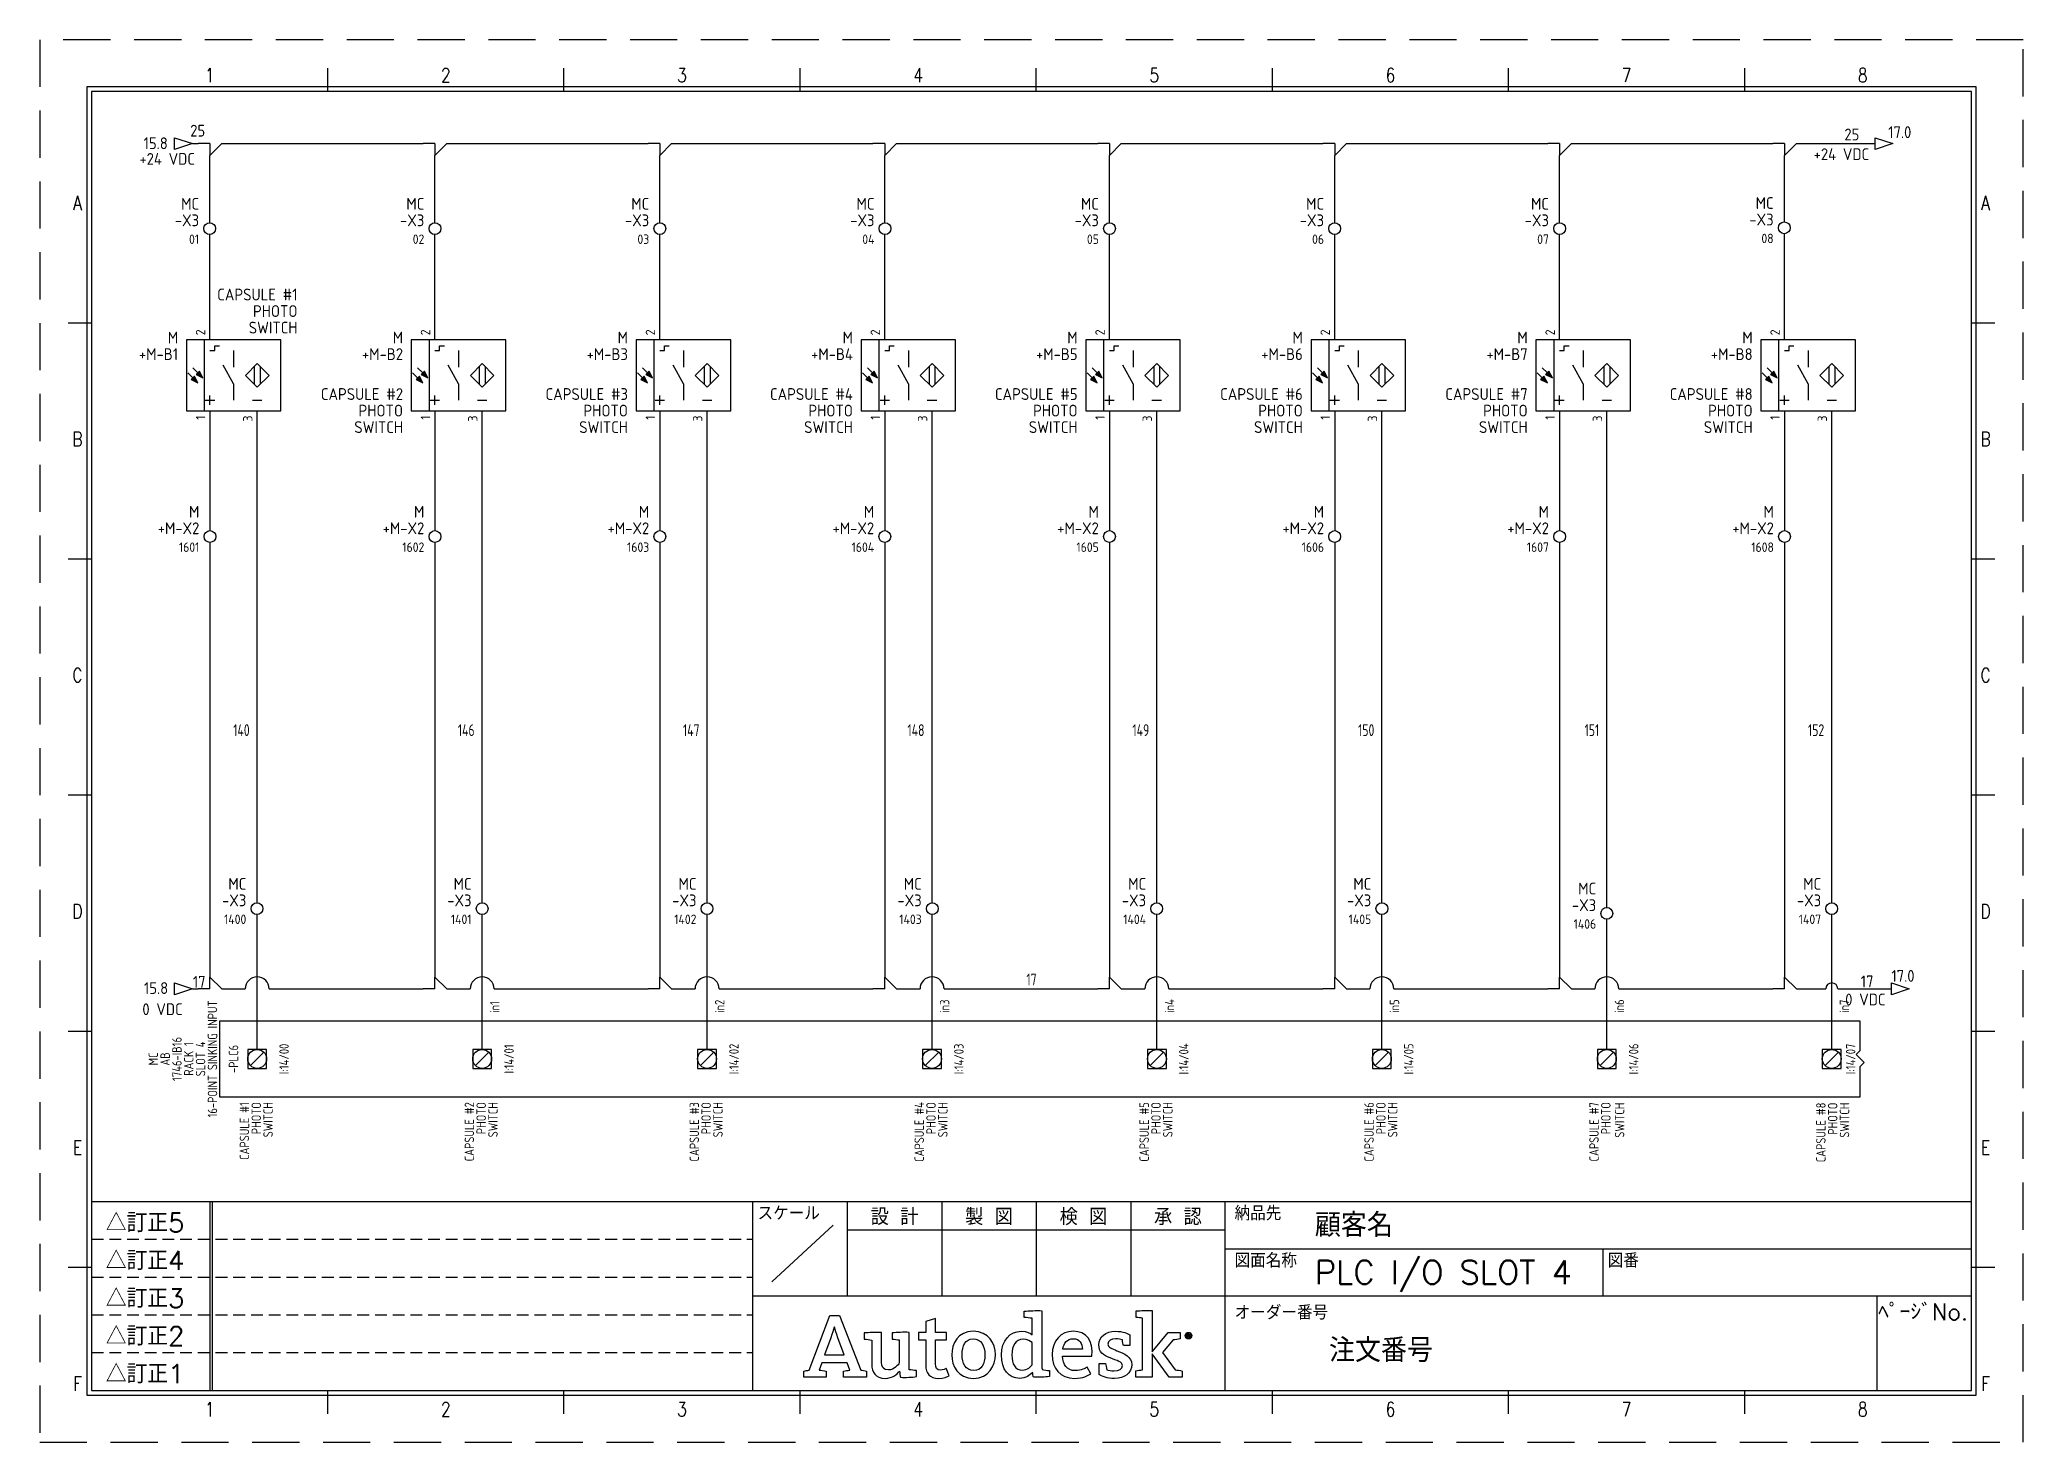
# Model space of a CAD drawing. Header units: millimetres. Extents: x 0 to 420, y 0 to 297.
import ezdxf
from ezdxf.enums import TextEntityAlignment as Align

# ---------------------------------------------------------------- set-up
doc = ezdxf.new("R2010")
doc.units = ezdxf.units.MM
doc.header["$LTSCALE"] = 10
doc.linetypes.add('DASHEDX2', pattern=[1.5, 1, -0.5])
doc.linetypes.add('HIDDEN', pattern=[0.375, 0.25, -0.125])
doc.layers.get('0').update_dxf_attribs({"linetype": 'CONTINUOUS'})
for name, color, linetype in [('BLU_1.0mm^2', 5, 'CONTINUOUS'), ('COMMENT', 4, 'CONTINUOUS'), ('DESC', 150, 'CONTINUOUS'), ('GRN_1.0mm^2', 3, 'CONTINUOUS'), ('GRN_2.5mm^2', 3, 'CONTINUOUS'), ('GRY_0.5mm^2', 9, 'CONTINUOUS'), ('HIDDEN', 7, 'HIDDEN'), ('LAYER_1', 160, 'CONTINUOUS'), ('LOC', 8, 'CONTINUOUS'), ('MISC', 7, 'CONTINUOUS'), ('SYMS', 7, 'CONTINUOUS'), ('TAGS', 150, 'CONTINUOUS'), ('TERMS', 123, 'CONTINUOUS'), ('TITLE', 4, 'CONTINUOUS'), ('WIRENO', 72, 'CONTINUOUS'), ('WIREREF', 52, 'CONTINUOUS'), ('WIREREF_DEST', 52, 'CONTINUOUS'), ('XREF', 7, 'CONTINUOUS'), ('ZUWAKU', 7, 'CONTINUOUS')]:
    doc.layers.add(name, color=color, linetype=linetype)
doc.styles.get("Standard").update_dxf_attribs({"font": 'romans', "width": 0.8, "bigfont": 'extfont'})
doc.styles.add('WD_IEC', font='isocp2.shx', dxfattribs={"width": 0.9, "height": 4, "bigfont": 'extfont2.shx'})

# ---------------------------------------------------------------- blocks, each defined once
blk = doc.blocks.new('JIS_tblock_a3(L)')
at = {"layer": 'HIDDEN'}
for p, q in [((-398, 32), (-258, 32)), ((-398, 24), (-258, 24)), ((-398, 16), (-258, 16)), ((-398, 8), (-258, 8))]:
    blk.add_line(p, q, dxfattribs=at)
at = {"layer": 'ZUWAKU'}
for p, q in [((-398, 40), (0, 40)), ((-398, 40), (-398, 0)), ((-373, 40), (-373, 0)), ((-372.5, 40), (-372.5, 0)), ((-258, 0), (-258, 40)), ((-238, 40), (-238, 20)), ((-218, 40), (-218, 20)), ((-198, 40), (-198, 20)), ((-178, 40), (-178, 20)), ((-158, 0), (-158, 40)), ((0, 0), (0, 40)), ((-241, 35), (-254, 23)), ((-238, 34), (-158, 34)), ((-158, 30), (0, 30)), ((-78, 30), (-78, 20)), ((-258, 20), (-158, 20)), ((-158, 20), (0, 20)), ((-20, 20), (-20, 0)), ((-398, 0), (0, 0))]:
    blk.add_line(p, q, dxfattribs=at)
at = {"layer": 'TITLE'}
for tag, p, height in [('REVINFO51', (-370, 34), 3), ('ORDER2', (-139, 32.5), 5), ('REVINFO41', (-370, 26), 3), ('SCALE0', (-247.5, 23), 3), ('INFO1', (-139, 22.5), 5), ('REVINFO31', (-370, 18), 3), ('REVINFO21', (-370, 10), 3), ('ORDER1', (-136, 6), 5), ('REVINFO11', (-370, 2), 3)]:
    blk.add_attdef(tag, p, '', height=height, dxfattribs=at)
for tag, p in [('REVDATEY5', (-306, 34)), ('REVDATEM5', (-298, 34)), ('REVDATED5', (-290, 34)), ('REVDESIGN5', (-260, 34)), ('SCALE1', (-251, 29)), ('REVDATEY4', (-306, 26)), ('REVDATEM4', (-298, 26)), ('REVDATED4', (-290, 26)), ('REVDESIGN4', (-260, 26)), ('REVDATEY3', (-306, 18)), ('REVDATEM3', (-298, 18)), ('REVDATED3', (-290, 18)), ('REVDESIGN3', (-260, 18)), ('REVDATEY2', (-306, 10)), ('REVDATEM2', (-298, 10)), ('REVDATED2', (-290, 10)), ('REVDESIGN2', (-260, 10)), ('REVDATEY1', (-306, 2)), ('REVDATEM1', (-298, 2)), ('REVDATED1', (-290, 2)), ('REVDESIGN1', (-260, 2))]:
    blk.add_attdef(tag, text='', height=3, dxfattribs=at).set_placement(p, align=Align.RIGHT)
for tag, height, p in [('DESIGN1', 3, (-228, 27)), ('DESIGN2', 3, (-208, 27)), ('DESIGN3', 3, (-188, 27)), ('DESIGN4', 3, (-168, 27)), ('FILENAME0', 5, (-47.8, 25)), ('PAGE0', 3, (-10.3, 8.6))]:
    blk.add_attdef(tag, text='', height=height, dxfattribs=at).set_placement(p, align=Align.MIDDLE)
at = {"layer": 'TITLE', "flags": 1}
blk.add_attdef('LPAGE0', text='', height=3, dxfattribs=at).set_placement((-11, 3), align=Align.CENTER)
for tag, p in [('TYPE0', (-398, 0)), ('ORDER3', (-398, 0)), ('ORDER4', (-398, 0)), ('ORDER5', (-398, 0)), ('ORDER6', (-398, 0)), ('ORDER7', (-398, 0)), ('ORDER8', (-398, 0)), ('ORDER9', (-398, 0)), ('ORDER10', (-398, 0)), ('ORDER11', (-398, 0)), ('ORDER12', (-398, 0)), ('ORDER13', (-398, 0)), ('ORDER14', (-398, 0)), ('ORDER15', (-398, 0)), ('ORDER16', (-398, 0)), ('ORDER17', (-398, 0)), ('ORDER18', (-398, 0)), ('ORDER19', (-398, 0)), ('ORDER20', (-398, 0)), ('ORDER21', (-398, 0)), ('ORDER22', (-398, 0)), ('ORDER23', (-398, 0)), ('SCALETYPE0', (-398, 0)), ('DATEY1', (-398, 0)), ('DATEM1', (-398, 0)), ('DATED1', (-398, 0)), ('DATEY2', (-398, 0)), ('DATEM2', (-398, 0)), ('DATED2', (-398, 0)), ('BANNAME0', (-398, 0)), ('INFO3', (-398, 0)), ('INFO4', (-398, 0)), ('INFO5', (-398, 0)), ('INFO6', (-398, 0)), ('INFO7', (-398, 0)), ('INFO8', (-398, 0)), ('INFO9', (-398, 0)), ('INFO10', (-398, 0)), ('INFO11', (-398, 0)), ('INFO12', (-398, 0)), ('INFO13', (-398, 0)), ('INFO14', (-398, 0)), ('INFO15', (-398, 0)), ('INFO16', (-398, 0)), ('INFO17', (-398, 0)), ('INFO18', (-398, 0)), ('INFO19', (-398, 0)), ('INFO20', (-398, 0)), ('INFO21', (-398, 0)), ('INFO22', (-398, 0)), ('INFO23', (-398, 0)), ('INFO24', (-398, 0)), ('DATEY3', (-398, 0)), ('DATEM3', (-398, 0)), ('DATED3', (-398, 0)), ('DATEY4', (-398, 0)), ('DATEM4', (-398, 0)), ('DATED4', (-398, 0)), ('DATEY5', (-398, 0)), ('DATEM5', (-398, 0)), ('DATED5', (-398, 0)), ('DATEY6', (-398, 0)), ('DATEM6', (-398, 0)), ('DATED6', (-398, 0)), ('REFERENCETYPE0', (-398, 0)), ('INFO2', (-397.7, 0))]:
    blk.add_attdef(tag, p, '', height=3, dxfattribs=at)
at = {"layer": 'TITLE', "width": 0.8, "flags": 1}
for tag in ['REVINFO12', 'REVINFO13', 'REVINFO22', 'REVINFO23', 'REVINFO32', 'REVINFO33', 'REVINFO42', 'REVINFO43', 'REVINFO52', 'REVINFO53', 'REVINFO61', 'REVINFO62', 'REVINFO63', 'REVINFO71', 'REVINFO72', 'REVINFO73', 'REVINFO81', 'REVINFO82', 'REVINFO83', 'REVDESIGN6', 'REVDESIGN7', 'REVDESIGN8', 'REVDATEY6', 'REVDATEM6', 'REVDATED6', 'REVDATEY7', 'REVDATEM7', 'REVDATED7', 'REVDATEY8', 'REVDATEM8', 'REVDATED8']:
    blk.add_attdef(tag, (-398, 0), '', height=3, dxfattribs=at)
at = {"layer": 'TITLE', "flags": 1}
blk.add_attdef('PAPER0', text='', height=1, dxfattribs=at).set_placement((-3, -1), align=Align.TOP_RIGHT)
at = {"layer": 'ZUWAKU'}
for s, height, p in [('△訂正5', 4, (-395, 33.5)), ('スケール', 3, (-257, 36)), ('納品先', 3, (-156, 36)), ('△訂正4', 4, (-395, 25.5)), ('図面名称', 3, (-156, 26)), ('図番', 3, (-77, 26)), ('△訂正3', 4, (-395, 17.5)), ('オーダー番号', 3, (-156, 15)), ('△訂正2', 4, (-395, 9.5)), ('△訂正1', 4, (-395, 1.5))]:
    blk.add_text(s, height=height, dxfattribs=at).set_placement(p)
for s, p in [('設 計', (-228, 35)), ('製 図', (-208, 35)), ('検 図', (-188, 35)), ('承 認', (-168, 35)), ('ﾍﾟｰｼﾞNo.', (-10.23, 14.88))]:
    blk.add_text(s, height=3.5, dxfattribs=at).set_placement(p, align=Align.CENTER)
blk = doc.blocks.new('AI9-BLK2')
at = {"layer": 'LAYER_1', "color": 7}
blk.add_circle((0, 0), 2.03, dxfattribs=at)
blk.add_open_spline([(1.7, 0), (1.7, -1), (1, -1.8), (0, -1.8), (-1, -1.8), (-1.7, -1), (-1.7, 0), (-1.7, 1), (-1, 1.8), (0, 1.8), (1, 1.8), (1.7, 1), (1.7, 0)], degree=3, knots=[0, 0, 0, 0, 1, 1, 1, 2, 2, 2, 3, 3, 3, 4, 4, 4, 4], dxfattribs=at)
blk = doc.blocks.new('AI9-BLK1')
at = {"layer": 'LAYER_1', "color": 7}
for points, knots in [([(0.7, -1.1), (0.7, -1.1), (0.2, -0.4), (0.2, -0.4), (0.1, -0.2), (0, -0.2), (-0.1, -0.1), (0.3, 0), (0.5, 0.2), (0.5, 0.5), (0.5, 0.8), (0.3, 1.1), (-0.2, 1.1), (-0.2, 1.1), (-0.8, 1.1), (-0.8, 1.1), (-0.8, 1.1), (-0.8, -1.1), (-0.8, -1.1), (-0.8, -1.1), (-0.5, -1.1), (-0.5, -1.1), (-0.5, -1.1), (-0.5, -0.1), (-0.5, -0.1), (-0.4, -0.1), (-0.3, -0.2), (-0.2, -0.3), (-0.2, -0.3), (0.3, -1.1), (0.3, -1.1), (0.3, -1.1), (0.7, -1.1), (0.7, -1.1)], [0, 0, 0, 0, 1, 1, 1, 2, 2, 2, 3, 3, 3, 4, 4, 4, 5, 5, 5, 6, 6, 6, 7, 7, 7, 8, 8, 8, 9, 9, 9, 10, 10, 10, 11, 11, 11, 11]), ([(0.2, 0.5), (0.2, 0.2), (-0.1, 0.1), (-0.3, 0.1), (-0.3, 0.1), (-0.5, 0.1), (-0.5, 0.1), (-0.5, 0.1), (-0.5, 0.8), (-0.5, 0.8), (-0.5, 0.8), (-0.2, 0.8), (-0.2, 0.8), (0.1, 0.8), (0.2, 0.7), (0.2, 0.5)], [0, 0, 0, 0, 1, 1, 1, 2, 2, 2, 3, 3, 3, 4, 4, 4, 5, 5, 5, 5])]:
    blk.add_open_spline(points, degree=3, knots=knots, dxfattribs=at)
blk = doc.blocks.new('JIS_LOGO_BLOCK')
for points, knots in [([(12.07, 1.49), (12.07, 1.49), (7.57, 13.06), (7.57, 13.06), (7.57, 13.06), (5.51, 13.06), (5.51, 13.06), (5.51, 13.06), (1.1, 1.49), (1.1, 1.49), (0.75, 1.45), (0.31, 1.37), (0, 1.28), (0, 1.28), (0, 0), (0, 0), (0, 0), (4.71, 0), (4.71, 0), (4.71, 0), (4.71, 1.28), (4.71, 1.28), (4.26, 1.37), (3.73, 1.47), (3.25, 1.51), (3.25, 1.51), (3.8, 3.02), (3.8, 3.02), (3.8, 3.02), (9.18, 3.02), (9.18, 3.02), (9.18, 3.02), (9.74, 1.49), (9.74, 1.49), (9.26, 1.45), (8.84, 1.37), (8.4, 1.28), (8.4, 1.28), (8.4, 0), (8.4, 0), (8.4, 0), (13.27, 0), (13.27, 0), (13.27, 0), (13.27, 1.28), (13.27, 1.28), (12.99, 1.35), (12.34, 1.49), (12.07, 1.49)], [0, 0, 0, 0, 1, 1, 1, 2, 2, 2, 3, 3, 3, 4, 4, 4, 5, 5, 5, 6, 6, 6, 7, 7, 7, 8, 8, 8, 9, 9, 9, 10, 10, 10, 11, 11, 11, 12, 12, 12, 13, 13, 13, 14, 14, 14, 15, 15, 15, 16, 16, 16, 16]), ([(50.45, 1.6), (50.43, 1.84), (50.42, 2.1), (50.42, 2.37), (50.42, 2.37), (50.42, 14.08), (50.42, 14.08), (49.17, 14.14), (47.76, 14.07), (46.66, 13.95), (46.66, 13.95), (46.66, 12.67), (46.66, 12.67), (47.23, 12.63), (47.87, 12.55), (48.34, 12.48), (48.34, 12.48), (48.34, 12.48), (48.34, 12.48), (48.34, 12.48), (48.34, 8.98), (48.34, 8.98), (47.99, 9.28), (47.3, 9.73), (46.05, 9.73), (43.64, 9.73), (41.83, 7.75), (41.83, 4.73), (41.83, 1.55), (43.4, -0.24), (45.73, -0.24), (47.01, -0.24), (47.87, 0.37), (48.44, 1.06), (48.46, 0.73), (48.56, 0.22), (48.64, 0), (49.8, -0.06), (50.99, 0.02), (52.01, 0.14), (52.01, 0.14), (52.01, 1.41), (52.01, 1.41), (51.51, 1.45), (50.9, 1.53), (50.45, 1.6)], [0, 0, 0, 0, 1, 1, 1, 2, 2, 2, 3, 3, 3, 4, 4, 4, 5, 5, 5, 6, 6, 6, 7, 7, 7, 8, 8, 8, 9, 9, 9, 10, 10, 10, 11, 11, 11, 12, 12, 12, 13, 13, 13, 14, 14, 14, 15, 15, 15, 15]), ([(78.65, 1.57), (78.65, 1.57), (75.95, 5.22), (75.95, 5.22), (75.95, 5.22), (78.18, 7.89), (78.18, 7.89), (78.64, 7.93), (79.3, 8), (79.69, 8.1), (79.69, 8.1), (79.69, 9.49), (79.69, 9.49), (79.69, 9.49), (77.16, 9.49), (77.16, 9.49), (77.16, 9.49), (73.79, 5.35), (73.79, 5.35), (73.79, 5.35), (73.79, 14.12), (73.79, 14.12), (72.64, 14.18), (71.38, 14.12), (70.34, 14.02), (70.34, 14.02), (70.34, 12.67), (70.34, 12.67), (70.82, 12.63), (71.33, 12.56), (71.71, 12.5), (71.71, 12.5), (71.71, 1.55), (71.71, 1.55), (71.24, 1.51), (70.76, 1.44), (70.32, 1.36), (70.32, 1.36), (70.32, 0), (70.32, 0), (70.32, 0), (73.79, 0), (73.79, 0), (73.79, 0), (73.79, 4.96), (73.79, 4.96), (73.79, 4.96), (77.34, 0), (77.34, 0), (77.34, 0), (80.14, 0), (80.14, 0), (80.14, 0), (80.14, 1.31), (80.14, 1.31), (79.61, 1.43), (79.08, 1.51), (78.65, 1.57)], [0, 0, 0, 0, 1, 1, 1, 2, 2, 2, 3, 3, 3, 4, 4, 4, 5, 5, 5, 6, 6, 6, 7, 7, 7, 8, 8, 8, 9, 9, 9, 10, 10, 10, 11, 11, 11, 12, 12, 12, 13, 13, 13, 14, 14, 14, 15, 15, 15, 16, 16, 16, 17, 17, 17, 18, 18, 18, 19, 19, 19, 19]), ([(4.4, 4.74), (4.4, 4.74), (5.71, 8.34), (5.71, 8.34), (6.1, 9.42), (6.24, 9.89), (6.45, 10.59), (6.45, 10.59), (6.49, 10.59), (6.49, 10.59), (6.71, 9.91), (6.84, 9.44), (7.24, 8.34), (7.24, 8.34), (8.54, 4.74), (8.54, 4.74), (8.54, 4.74), (4.4, 4.74), (4.4, 4.74)], [0, 0, 0, 0, 1, 1, 1, 2, 2, 2, 3, 3, 3, 4, 4, 4, 5, 5, 5, 6, 6, 6, 6]), ([(20.45, -0.02), (20.4, 0.22), (20.3, 0.88), (20.28, 1.31), (19.81, 0.69), (18.83, -0.25), (17.22, -0.25), (15.16, -0.25), (14.39, 1.08), (14.39, 2.77), (14.39, 2.77), (14.39, 7.87), (14.39, 7.87), (13.92, 7.94), (13.29, 8.02), (12.8, 8.06), (12.8, 8.06), (12.8, 9.36), (12.8, 9.36), (13.82, 9.46), (15.22, 9.53), (16.47, 9.47), (16.47, 9.47), (16.47, 3.2), (16.47, 3.2), (16.47, 2.14), (16.85, 1.53), (17.92, 1.53), (19.12, 1.53), (20.02, 2.71), (20.22, 2.96), (20.22, 2.96), (20.22, 7.89), (20.22, 7.89), (19.81, 7.94), (19.22, 8.02), (18.73, 8.06), (18.73, 8.06), (18.73, 9.36), (18.73, 9.36), (19.75, 9.49), (21.1, 9.53), (22.3, 9.49), (22.3, 9.49), (22.3, 1.59), (22.3, 1.59), (22.75, 1.51), (23.36, 1.43), (23.87, 1.39), (23.87, 1.39), (23.87, 0.12), (23.87, 0.12), (22.87, 0), (21.59, -0.08), (20.45, -0.02)], [0, 0, 0, 0, 1, 1, 1, 2, 2, 2, 3, 3, 3, 4, 4, 4, 5, 5, 5, 6, 6, 6, 7, 7, 7, 8, 8, 8, 9, 9, 9, 10, 10, 10, 11, 11, 11, 12, 12, 12, 13, 13, 13, 14, 14, 14, 15, 15, 15, 16, 16, 16, 17, 17, 17, 18, 18, 18, 18]), ([(24.28, 7.91), (24.28, 7.91), (24.28, 9.49), (24.28, 9.49), (24.28, 9.49), (25.81, 9.49), (25.81, 9.49), (25.81, 9.49), (25.81, 11.77), (25.81, 11.77), (25.81, 11.77), (27.89, 12.43), (27.89, 12.43), (27.89, 12.43), (27.89, 9.49), (27.89, 9.49), (27.89, 9.49), (30.19, 9.49), (30.19, 9.49), (30.19, 9.49), (30.19, 7.91), (30.19, 7.91), (30.19, 7.91), (27.89, 7.91), (27.89, 7.91), (27.89, 7.91), (27.89, 2.86), (27.89, 2.86), (27.89, 1.92), (28.15, 1.49), (28.91, 1.49), (29.48, 1.49), (29.99, 1.77), (30.17, 1.88), (30.17, 1.88), (30.76, 0.31), (30.76, 0.31), (30.41, 0.12), (29.66, -0.24), (28.54, -0.24), (26.6, -0.24), (25.81, 0.82), (25.81, 2.53), (25.81, 2.53), (25.81, 7.91), (25.81, 7.91), (25.81, 7.91), (24.28, 7.91), (24.28, 7.91)], [0, 0, 0, 0, 1, 1, 1, 2, 2, 2, 3, 3, 3, 4, 4, 4, 5, 5, 5, 6, 6, 6, 7, 7, 7, 8, 8, 8, 9, 9, 9, 10, 10, 10, 11, 11, 11, 12, 12, 12, 13, 13, 13, 14, 14, 14, 15, 15, 15, 16, 16, 16, 16]), ([(35.92, -0.24), (32.64, -0.24), (31.33, 2.39), (31.33, 4.73), (31.33, 7.06), (32.6, 9.73), (35.88, 9.73), (39.14, 9.73), (40.57, 7.12), (40.57, 4.79), (40.57, 2.47), (39.18, -0.24), (35.92, -0.24)], [0, 0, 0, 0, 1, 1, 1, 2, 2, 2, 3, 3, 3, 4, 4, 4, 4]), ([(57.47, 1.39), (58.78, 1.39), (59.59, 1.88), (60.02, 2.14), (60.02, 2.14), (60.74, 0.71), (60.74, 0.71), (60.19, 0.37), (59.17, -0.24), (57.33, -0.24), (54.23, -0.24), (52.58, 1.88), (52.58, 4.81), (52.58, 7.71), (54.49, 9.73), (57.07, 9.73), (59.86, 9.73), (61.29, 7.71), (61, 4.43), (61, 4.43), (54.78, 4.43), (54.78, 4.43), (54.88, 2.71), (55.66, 1.39), (57.47, 1.39)], [0, 0, 0, 0, 1, 1, 1, 2, 2, 2, 3, 3, 3, 4, 4, 4, 5, 5, 5, 6, 6, 6, 7, 7, 7, 8, 8, 8, 8]), ([(66.3, 5.61), (65.23, 6.03), (64.39, 6.28), (64.39, 7.03), (64.39, 7.74), (65.1, 8.14), (66.04, 8.14), (66.57, 8.14), (67.08, 8.04), (67.47, 7.9), (67.52, 7.5), (67.57, 6.89), (67.66, 6.72), (67.66, 6.72), (69.04, 6.72), (69.04, 6.72), (69.04, 6.72), (69.04, 8.96), (69.04, 8.96), (68.66, 9.19), (67.59, 9.73), (65.96, 9.73), (63.94, 9.73), (62.47, 8.56), (62.47, 6.88), (62.47, 5.37), (63.41, 4.59), (64.85, 4.08), (66.31, 3.56), (67.46, 3.2), (67.46, 2.46), (67.46, 1.74), (66.85, 1.32), (65.63, 1.32), (65.13, 1.32), (64.51, 1.42), (64.13, 1.56), (64.07, 2.01), (63.98, 2.69), (63.88, 2.87), (63.88, 2.87), (62.51, 2.87), (62.51, 2.87), (62.51, 2.87), (62.51, 0.55), (62.51, 0.55), (62.51, 0.55), (62.51, 0.55), (62.51, 0.55), (63.11, 0.16), (64.28, -0.26), (65.76, -0.26), (68, -0.26), (69.42, 0.88), (69.42, 2.68), (69.42, 4.29), (67.84, 5.01), (66.3, 5.61)], [0, 0, 0, 0, 1, 1, 1, 2, 2, 2, 3, 3, 3, 4, 4, 4, 5, 5, 5, 6, 6, 6, 7, 7, 7, 8, 8, 8, 9, 9, 9, 10, 10, 10, 11, 11, 11, 12, 12, 12, 13, 13, 13, 14, 14, 14, 15, 15, 15, 16, 16, 16, 17, 17, 17, 18, 18, 18, 19, 19, 19, 19]), ([(35.84, 8.1), (34.15, 8.1), (33.53, 6.67), (33.53, 4.79), (33.53, 2.9), (34.25, 1.41), (35.94, 1.41), (37.65, 1.41), (38.35, 2.82), (38.35, 4.73), (38.35, 6.61), (37.55, 8.1), (35.84, 8.1)], [0, 0, 0, 0, 1, 1, 1, 2, 2, 2, 3, 3, 3, 4, 4, 4, 4]), ([(48.34, 2.61), (48.11, 2.3), (47.38, 1.49), (46.3, 1.49), (44.73, 1.49), (44.05, 2.79), (44.05, 4.75), (44.05, 6.73), (44.89, 8.04), (46.42, 8.04), (47.42, 8.04), (47.97, 7.65), (48.34, 7.32), (48.34, 7.32), (48.34, 2.61), (48.34, 2.61)], [0, 0, 0, 0, 1, 1, 1, 2, 2, 2, 3, 3, 3, 4, 4, 4, 5, 5, 5, 5]), ([(58.98, 5.92), (58.94, 7.12), (58.43, 8.14), (57.04, 8.14), (55.76, 8.14), (55.05, 7.28), (54.84, 5.92), (54.84, 5.92), (58.98, 5.92), (58.98, 5.92)], [0, 0, 0, 0, 1, 1, 1, 2, 2, 2, 3, 3, 3, 3])]:
    blk.add_open_spline(points, degree=3, knots=knots)
at = {"xscale": 0.342899999999986, "yscale": 0.342899999999986, "zscale": 0.342899999999986}
for name, p in [('AI9-BLK2', (81.46, 8.8)), ('AI9-BLK1', (81.53, 8.8))]:
    blk.add_blockref(name, p, dxfattribs=at)
blk = doc.blocks.new('PLCIO_3881')
at = {"layer": 'SYMS'}
for p, q in [((-16, 16), (-16, -16)), ((678.75, 16), (-16, 16)), ((678.75, 3.59), (678.75, 16)), ((-4, 4), (-4, -4)), ((4, 4), (-4, 4)), ((-4, 4), (-4, -4)), ((4, 4), (-4, 4)), ((-2.83, -2.83), (2.83, 2.83)), ((4, -4), (4, 4)), ((4, -4), (4, 4)), ((91.25, 4), (91.25, -4)), ((99.25, 4), (91.25, 4)), ((91.25, 4), (91.25, -4)), ((99.25, 4), (91.25, 4)), ((92.42, -2.83), (98.08, 2.83)), ((99.25, -4), (99.25, 4)), ((99.25, -4), (99.25, 4)), ((186.5, 4), (186.5, -4)), ((194.5, 4), (186.5, 4)), ((186.5, 4), (186.5, -4)), ((194.5, 4), (186.5, 4)), ((187.67, -2.83), (193.33, 2.83)), ((194.5, -4), (194.5, 4)), ((194.5, -4), (194.5, 4)), ((281.75, 4), (281.75, -4)), ((289.75, 4), (281.75, 4)), ((281.75, 4), (281.75, -4)), ((289.75, 4), (281.75, 4)), ((282.92, -2.83), (288.58, 2.83)), ((289.75, -4), (289.75, 4)), ((289.75, -4), (289.75, 4)), ((377, 4), (377, -4)), ((385, 4), (377, 4)), ((377, 4), (377, -4)), ((385, 4), (377, 4)), ((378.17, -2.83), (383.83, 2.83)), ((385, -4), (385, 4)), ((385, -4), (385, 4)), ((472.25, 4), (472.25, -4)), ((480.25, 4), (472.25, 4)), ((472.25, 4), (472.25, -4)), ((480.25, 4), (472.25, 4)), ((473.42, -2.83), (479.08, 2.83)), ((480.25, -4), (480.25, 4)), ((480.25, -4), (480.25, 4)), ((567.5, 4), (567.5, -4)), ((575.5, 4), (567.5, 4)), ((567.5, 4), (567.5, -4)), ((575.5, 4), (567.5, 4)), ((568.67, -2.83), (574.33, 2.83)), ((575.5, -4), (575.5, 4)), ((575.5, -4), (575.5, 4)), ((662.75, 4), (662.75, -4)), ((670.75, 4), (662.75, 4)), ((662.75, 4), (662.75, -4)), ((670.75, 4), (662.75, 4)), ((663.92, -2.83), (669.58, 2.83)), ((670.75, -4), (670.75, 4)), ((670.75, -4), (670.75, 4)), ((677.05, 1.89), (678.75, 3.59)), ((680.45, -1.5), (677.05, 1.89)), ((-4, -4), (4, -4)), ((-4, -4), (4, -4)), ((91.25, -4), (99.25, -4)), ((91.25, -4), (99.25, -4)), ((186.5, -4), (194.5, -4)), ((186.5, -4), (194.5, -4)), ((281.75, -4), (289.75, -4)), ((281.75, -4), (289.75, -4)), ((377, -4), (385, -4)), ((377, -4), (385, -4)), ((472.25, -4), (480.25, -4)), ((472.25, -4), (480.25, -4)), ((567.5, -4), (575.5, -4)), ((567.5, -4), (575.5, -4)), ((662.75, -4), (670.75, -4)), ((662.75, -4), (670.75, -4)), ((678.75, -3.2), (680.45, -1.5)), ((678.75, -16), (678.75, -3.2)), ((-16, -16), (678.75, -16))]:
    blk.add_line(p, q, dxfattribs=at)
for centre in [(0, 0), (95.25, 0), (190.5, 0), (285.75, 0), (381, 0), (476.25, 0), (571.5, 0), (666.75, 0)]:
    blk.add_circle(centre, 4, dxfattribs=at)
at = {"layer": 'SYMS', "style": 'WD_IEC', "width": 0.9}
for tag, p in [('TERMDESC01', (1.08, 6)), ('TERMDESC02', (96.33, 6)), ('TERMDESC03', (191.58, 6)), ('TERMDESC04', (286.83, 6)), ('TERMDESC05', (382.08, 6)), ('TERMDESC06', (477.33, 6)), ('TERMDESC07', (572.58, 6)), ('TERMDESC08', (667.83, 6))]:
    blk.add_attdef(tag, text='', height=4, rotation=90, dxfattribs=at).set_placement(p, align=Align.TOP_LEFT)
at = {"layer": 'SYMS', "style": 'WD_IEC'}
for tag, width, p in [('INST', 0.8, (-47, 0)), ('LOC', 0.8, (-42, 0)), ('MFG', 0.8, (-37, 0)), ('CAT', 0.8, (-32, 0)), ('LINE1', 0.9, (-27, 0)), ('LINE2', 0.9, (-22, 0)), ('DESC', 0.9, (-16.95, 0)), ('TAG', 0.8, (-10.29, 0)), ('TERM01', 0.9, (-6, 0)), ('TERM01', 0.9, (-5, 0)), ('TERM02', 0.9, (89.25, 0)), ('TERM03', 0.9, (184.5, 0)), ('TERM04', 0.9, (279.75, 0)), ('TERM05', 0.9, (375, 0)), ('TERM06', 0.9, (470.25, 0)), ('TERM07', 0.9, (565.5, 0)), ('TERM08', 0.9, (660.75, 0))]:
    blk.add_attdef(tag, text='', height=4, rotation=90, dxfattribs=dict(at, width=width)).set_placement(p, align=Align.CENTER)
at = {"layer": 'SYMS', "style": 'WD_IEC', "width": 0.9, "flags": 1}
for tag, p in [('X2TERM01', (0, 4)), ('X2TERM02', (95.25, 4)), ('X2TERM03', (190.5, 4)), ('X2TERM04', (285.75, 4)), ('X2TERM05', (381, 4)), ('X2TERM06', (476.25, 4)), ('X2TERM07', (571.5, 4)), ('X2TERM08', (666.75, 4))]:
    blk.add_attdef(tag, text='', height=0.64, rotation=90, dxfattribs=at).set_placement(p, align=Align.RIGHT)
at = {"layer": 'SYMS', "style": 'WD_IEC', "width": 0.8}
for tag, p in [('TAGA01', (6, 0)), ('TAGA02', (101.25, 0)), ('TAGA03', (196.5, 0)), ('TAGA04', (291.75, 0)), ('TAGA05', (387, 0)), ('TAGA06', (482.25, 0)), ('TAGA07', (577.5, 0)), ('TAGA08', (672.75, 0))]:
    blk.add_attdef(tag, text='', height=4, rotation=90, dxfattribs=at).set_placement(p, align=Align.TOP_CENTER)
at = {"layer": 'SYMS', "linetype": 'Continuous', "style": 'WD_IEC', "width": 0.9, "flags": 9}
blk.add_attdef('ASSYCODE', text='', height=0.64, rotation=90, dxfattribs=at).set_placement((-34.28, -7.36), align=Align.CENTER)
at = {"layer": 'SYMS', "style": 'WD_IEC', "width": 0.9}
for tag, p in [('DESCA01', (-3, -37)), ('DESCB01', (2, -37)), ('DESCC01', (7, -37)), ('DESCD01', (12, -37)), ('DESCE01', (17, -37)), ('DESCA02', (92.25, -37)), ('DESCB02', (97.25, -37)), ('DESCC02', (102.25, -37)), ('DESCD02', (107.25, -37)), ('DESCE02', (112.25, -37)), ('DESCA03', (187.5, -37)), ('DESCB03', (192.5, -37)), ('DESCC03', (197.5, -37)), ('DESCD03', (202.5, -37)), ('DESCE03', (207.5, -37)), ('DESCA04', (282.75, -37)), ('DESCB04', (287.75, -37)), ('DESCC04', (292.75, -37)), ('DESCD04', (297.75, -37)), ('DESCE04', (302.75, -37)), ('DESCA05', (378, -37)), ('DESCB05', (383, -37)), ('DESCC05', (388, -37)), ('DESCD05', (393, -37)), ('DESCE05', (398, -37)), ('DESCA06', (473.25, -37)), ('DESCB06', (478.25, -37)), ('DESCC06', (483.25, -37)), ('DESCD06', (488.25, -37)), ('DESCE06', (493.25, -37)), ('DESCA07', (568.5, -37)), ('DESCB07', (573.5, -37)), ('DESCC07', (578.5, -37)), ('DESCD07', (583.5, -37)), ('DESCE07', (588.5, -37)), ('DESCA08', (663.75, -37)), ('DESCB08', (668.75, -37)), ('DESCC08', (673.75, -37)), ('DESCD08', (678.75, -37)), ('DESCE08', (683.75, -37))]:
    blk.add_attdef(tag, text='', height=4, rotation=90, dxfattribs=at).set_placement(p, align=Align.RIGHT)
blk = doc.blocks.new('HA1S1')
blk.add_lwpolyline([(0, 1.25), (3.75, 0), (0, -1.25)], close=True)
at = {"style": 'WD_IEC'}
for tag, height, flags, p in [('WIRENO', 2.5, 8, (-1.25, 1)), ('SIGCODE', 1, 1, (5, 1.8))]:
    blk.add_attdef(tag, text='', height=height, dxfattribs=dict(at, flags=flags)).set_placement(p, align=Align.RIGHT)
at = {"style": 'WD_IEC', "flags": 1}
blk.add_attdef('X4TERM01', (0, 0), '', height=0.32, dxfattribs=at)
at = {"style": 'WD_IEC'}
blk.add_attdef('XREF', text='', height=2.5, dxfattribs=at).set_placement((5, 0), align=Align.MIDDLE_LEFT)
blk.add_attdef('DESC1', text='', height=2.5, dxfattribs=at).set_placement((-1.25, -1), align=Align.TOP_RIGHT)
blk = doc.blocks.new('HA1D3')
blk.add_lwpolyline([(0, 0), (-3.75, -1.25), (-3.75, 1.25)], close=True)
at = {"style": 'WD_IEC'}
blk.add_attdef('XREF', text='', height=2.5, dxfattribs=at).set_placement((-5, 0), align=Align.MIDDLE_RIGHT)
at = {"style": 'WD_IEC', "flags": 1}
blk.add_attdef('SIGCODE', text='', height=1, dxfattribs=at).set_placement((-2.5, 1.8), align=Align.RIGHT)
at = {"style": 'WD_IEC'}
for tag, p, height, flags in [('X1TERM01', (0, 0), 0.32, 1), ('WIRENO', (1.25, 1), 2.5, 8)]:
    blk.add_attdef(tag, p, '', height=height, dxfattribs=dict(at, flags=flags))
blk.add_attdef('DESC1', text='', height=2.5, dxfattribs=at).set_placement((1.25, -1), align=Align.TOP_LEFT)
blk = doc.blocks.new('VT0002')
blk.add_circle((0, 0), 1.25)
at = {"style": 'WD_IEC'}
for tag, p in [('INST', (-2.25, 7.5)), ('LOC', (-2.25, 4))]:
    blk.add_attdef(tag, text='', height=2.5, dxfattribs=at).set_placement(p, align=Align.RIGHT)
at = {"style": 'WD_IEC', "flags": 1}
for tag, p, height in [('ASSYCODE', (2.75, 10.75), 1), ('CATDESC', (2.75, 9.25), 1), ('MFG', (2.75, 7.25), 1.5), ('CAT', (2.75, 4.75), 1.5), ('X4TERM01', (-1.25, 0), 0.32), ('X4PIN01', (-1.25, 1), 0.4), ('X4TERMDESC01', (-1.25, 0.5), 0.4), ('X2TERM01', (0, 1.25), 0.32), ('X2PIN01', (0, 2.25), 0.4), ('X2TERMDESC01', (0, 1.75), 0.4), ('X8PIN01', (0, -0.25), 0.4), ('X1TERM01', (1.25, 0), 0.32), ('X1PIN01', (1.25, 1), 0.4), ('X1TERMDESC01', (1.25, 0.5), 0.4), ('X8TERM01', (0, -1.25), 0.32), ('X8TERMDESC01', (0, -0.75), 0.4), ('STRIPSEQ', (0, -3), 0.4), ('LINKTERM', (0, -2), 0.4)]:
    blk.add_attdef(tag, p, '', height=height, dxfattribs=at)
at = {"style": 'WD_IEC', "flags": 8}
for tag, height, p in [('TAGSTRIP', 2.5, (-2.25, 0.5)), ('TERM01', 2, (-2.25, -3.25))]:
    blk.add_attdef(tag, text='', height=height, dxfattribs=at).set_placement(p, align=Align.RIGHT)
blk = doc.blocks.new('VPX11PE3R')
for p, q in [((-1.25, 7.5), (-1.25, -7.5)), ((0, 5.25), (1, 5.25)), ((1, 5.25), (1, 6.25)), ((1, 6.25), (2, 6.25)), ((5, 5.25), (5, 1.75)), ((-3.66, -0.53), (-4.72, 0.53)), ((-2.59, 0.53), (-3.66, 1.59)), ((-2.24, 0.88), (-2.95, 0.18)), ((-2.95, 0.18), (-1.53, -0.53)), ((-1.53, -0.53), (-2.24, 0.88)), ((5, -1.75), (2.81, 2.19)), ((9.38, 1.87), (9.38, -1.88)), ((10.62, 1.87), (10.62, -1.88)), ((-3.3, -0.18), (-4.01, -0.88)), ((-4.01, -0.88), (-2.59, -1.59)), ((-2.59, -1.59), (-3.3, -0.18)), ((5, -1.75), (5, -5.25)), ((-1, -5.25), (1, -5.25)), ((0, -6.25), (0, -4.25)), ((9, -5.25), (11, -5.25))]:
    blk.add_line(p, q)
for points in [[(-5, -7.5), (15, -7.5), (15, 7.5), (-5, 7.5)], [(10, 2.5), (12.5, 0), (10, -2.5), (7.5, 0)]]:
    blk.add_lwpolyline(points, close=True)
for points in [[(-2.24, 0.88), (-2.95, 0.18), (-1.53, -0.53)], [(-3.3, -0.18), (-4.01, -0.88), (-2.59, -1.59)]]:
    blk.add_solid(points)
at = {"style": 'WD_IEC'}
for tag, p in [('INST', (-6.75, 10.25)), ('LOC', (-6.75, 6.75)), ('TAG1', (-6.75, 3.25)), ('DESC1', (-6.75, -5.2)), ('DESC2', (-6.75, -8.7)), ('DESC3', (-6.75, -12.2))]:
    blk.add_attdef(tag, text='', height=2.5, dxfattribs=at).set_placement(p, align=Align.RIGHT)
blk.add_attdef('TERM02', (-1, 8.5), '', height=2, rotation=90, dxfattribs=at)
at = {"style": 'WD_IEC', "flags": 1}
for tag, p, height in [('X2TERM02', (0, 7.5), 0.32), ('MFG', (17.75, 6.5), 1.5), ('CAT', (17.75, 4), 1.5), ('ASSYCODE', (16, -4), 1), ('X8TERM01', (0, -7.5), 0.32), ('X8TERM03', (10, -7.5), 0.32), ('FAMILY', (16, -5.5), 1), ('CATDESC', (16, -7), 1)]:
    blk.add_attdef(tag, p, '', height=height, dxfattribs=at)
at = {"lineweight": 15, "style": 'WD_IEC'}
blk.add_attdef('XREF', text='', height=2.5, dxfattribs=at).set_placement((-6.75, -1.35), align=Align.RIGHT)
at = {"style": 'WD_IEC'}
for tag, p in [('TERM01', (-1, -8.5)), ('TERM03', (9, -8.5))]:
    blk.add_attdef(tag, text='', height=2, rotation=90, dxfattribs=at).set_placement(p, align=Align.RIGHT)
blk = doc.blocks.new('WD_WNH')
at = {"linetype": 'Continuous', "style": 'WD_IEC', "width": 0.8}
blk.add_attdef('WIRENO', text='', height=2.5, dxfattribs=at).set_placement((0, 0.75), align=Align.CENTER)
at = {"style": 'WD_IEC', "flags": 1}
for tag, p in [('W08USER', (0, 0.375)), ('W04USER', (0, 0.875)), ('W05USER', (0, 0.75)), ('W09USER', (0, 0.25)), ('W03USER', (0, 1)), ('W06USER', (0, 0.625)), ('W07USER', (0, 0.5)), ('W02USER', (0, 1.125)), ('W01USER', (0, 1.25)), ('W10USER', (0, 0.125))]:
    blk.add_attdef(tag, text='', height=0.08, dxfattribs=at).set_placement(p, align=Align.CENTER)
blk = doc.blocks.new('WD_WNV')
at = {"linetype": 'Continuous', "style": 'WD_IEC', "width": 0.8}
blk.add_attdef('WIRENO', text='', height=2.5, dxfattribs=at).set_placement((-1.6, 0), align=Align.MIDDLE_RIGHT)
at = {"style": 'WD_IEC', "flags": 1}
for tag, p in [('W08USER', (-1, 0.375)), ('W04USER', (-1, 0.875)), ('W05USER', (-1, 0.75)), ('W09USER', (-1, 0.25)), ('W03USER', (-1, 1)), ('W06USER', (-1, 0.625)), ('W07USER', (-1, 0.5)), ('W02USER', (-1, 1.125)), ('W01USER', (-1, 1.25)), ('W10USER', (-1, 0.125))]:
    blk.add_attdef(tag, text='', height=0.08, dxfattribs=at).set_placement(p, align=Align.CENTER)
blk = doc.blocks.new('JIS_border_a3(L)')
at = {"layer": 'ZUWAKU', "color": 5, "linetype": 'DASHEDX2'}
for p, q in [((420, 297), (0, 297)), ((0, 297), (0, 0)), ((420, 0), (420, 297)), ((0, 0), (420, 0))]:
    blk.add_line(p, q, dxfattribs=at)
at = {"layer": 'ZUWAKU'}
for p, q in [((61, 286), (61, 291)), ((111, 286), (111, 291)), ((161, 286), (161, 291)), ((211, 286), (211, 291)), ((261, 286), (261, 291)), ((311, 286), (311, 291)), ((361, 286), (361, 291)), ((11, 237), (6, 237)), ((414, 237), (409, 237)), ((11, 187), (6, 187)), ((414, 187), (409, 187)), ((11, 137), (6, 137)), ((414, 137), (409, 137)), ((11, 87), (6, 87)), ((414, 87), (409, 87)), ((11, 37), (6, 37)), ((414, 37), (409, 37)), ((61, 6), (61, 11)), ((111, 6), (111, 11)), ((161, 6), (161, 11)), ((211, 6), (211, 11)), ((261, 6), (261, 11)), ((311, 6), (311, 11)), ((361, 6), (361, 11))]:
    blk.add_line(p, q, dxfattribs=at)
at = {"layer": 'ZUWAKU', "color": 5}
for p, q in [((10, 287), (10, 10)), ((410, 287), (10, 287)), ((11, 286), (11, 11)), ((409, 286), (11, 286)), ((409, 11), (409, 286)), ((410, 10), (410, 287)), ((10, 10), (410, 10)), ((11, 11), (409, 11))]:
    blk.add_line(p, q, dxfattribs=at)
at = {"layer": 'COMMENT', "width": 0.8}
for s, p in [('1', (36, 289.5)), ('2', (86, 289.5)), ('3', (136, 289.5)), ('4', (186, 289.5)), ('5', (236, 289.5)), ('6', (286, 289.5)), ('7', (336, 289.5)), ('8', (386, 289.5)), ('A', (8, 262.43)), ('A', (412, 262.43)), ('B', (8, 212.43)), ('B', (412, 212.43)), ('C', (8, 162.43)), ('C', (412, 162.43)), ('D', (8, 112.43)), ('D', (412, 112.43)), ('E', (8, 62.43)), ('E', (412, 62.43)), ('F', (8, 12.43)), ('F', (412, 12.43)), ('1', (36, 7)), ('2', (86, 7)), ('3', (136, 7)), ('4', (186, 7)), ('5', (236, 7)), ('6', (286, 7)), ('7', (336, 7)), ('8', (386, 7))]:
    blk.add_text(s, height=3, dxfattribs=at).set_placement(p, align=Align.MIDDLE)
blk = doc.blocks.new('HT0_184')
at = {"layer": 'BLU_1.0mm^2'}
for p, q in [((0, 0), (-2.5, 0)), ((0, 0), (0, -2.5)), ((0, -2.5), (2.5, 0))]:
    blk.add_line(p, q, dxfattribs=at)
at = {"layer": 'BLU_1.0mm^2', "style": 'WD_IEC', "flags": 1}
for tag, p in [('X4TERM01', (-2.5, 0)), ('X1TERM01', (2.5, 0)), ('X8TERM01', (0, -2.5)), ('WDWSEQ', (1.53, -1.26))]:
    blk.add_attdef(tag, p, '', height=0.4, dxfattribs=at)
blk = doc.blocks.new('HT0_124')
at = {"layer": 'GRN_2.5mm^2'}
for p, q in [((0, 0), (-2.5, 0)), ((0, 0), (0, 2.5)), ((0, 2.5), (2.5, 0))]:
    blk.add_line(p, q, dxfattribs=at)
at = {"layer": 'GRN_2.5mm^2', "style": 'WD_IEC', "flags": 1}
for tag, p in [('X4TERM01', (-2.5, 0)), ('X2TERM01', (0, 2.5)), ('WDWSEQ', (1.6, 1.48)), ('X1TERM01', (2.5, 0))]:
    blk.add_attdef(tag, p, '', height=0.4, dxfattribs=at)

msp = doc.modelspace()

# ---------------------------------------------------------------- linework, layer by layer
at = {"layer": 'BLU_1.0mm^2'}
for p, q in [((32.33, 275), (33.56, 275)), ((38.56, 275), (81.19, 275)), ((86.19, 275), (128.81, 275)), ((133.81, 275), (176.44, 275)), ((46.06, 114.25), (46.06, 218.41)), ((93.69, 114.25), (93.69, 218.41)), ((141.31, 114.25), (141.31, 218.41)), ((188.94, 114.25), (188.94, 218.41)), ((236.56, 114.25), (236.51, 218.41)), ((284.19, 114.25), (284.19, 218.41)), ((331.81, 113.25), (331.81, 218.41)), ((379.44, 114.25), (379.44, 218.41))]:
    msp.add_line(p, q, dxfattribs=at)
at = {"layer": 'BLU_1.0mm^2', "ltscale": 4}
for p, q in [((181.44, 275), (224.02, 275)), ((229.02, 275), (271.69, 275)), ((276.69, 275), (319.31, 275)), ((324.31, 275), (366.94, 275)), ((371.94, 275), (388.61, 275)), ((36.06, 258.25), (36.06, 272.5)), ((83.69, 258.25), (83.69, 272.5)), ((131.31, 258.25), (131.31, 272.5)), ((178.94, 258.25), (178.94, 272.5)), ((226.51, 258.25), (226.52, 272.5)), ((274.19, 258.25), (274.19, 272.5)), ((321.81, 258.25), (321.81, 272.5)), ((369.44, 258.41), (369.44, 272.5)), ((36.06, 233.41), (36.06, 255.75)), ((83.69, 233.41), (83.69, 255.75)), ((131.31, 233.41), (131.31, 255.75)), ((178.94, 233.41), (178.94, 255.75)), ((226.51, 233.41), (226.52, 255.75)), ((274.19, 233.41), (274.19, 255.75)), ((321.81, 233.41), (321.81, 255.75)), ((369.44, 233.41), (369.44, 255.91)), ((36.06, 218.41), (36.06, 193.04)), ((83.69, 218.41), (83.69, 193.04)), ((131.31, 218.41), (131.31, 193.04)), ((178.94, 218.41), (178.94, 193.04)), ((226.51, 218.41), (226.51, 193.04)), ((274.19, 218.41), (274.19, 193.04)), ((321.81, 218.41), (321.81, 193.04)), ((369.44, 218.41), (369.44, 193.04))]:
    msp.add_line(p, q, dxfattribs=at)
at = {"layer": 'GRN_1.0mm^2', "ltscale": 4}
for p, q in [((36.06, 190.54), (36.06, 98.51)), ((83.69, 190.54), (83.69, 98.51)), ((131.31, 190.54), (131.31, 98.51)), ((178.94, 190.54), (178.94, 98.51)), ((226.51, 190.54), (226.51, 98.51)), ((274.19, 190.54), (274.19, 98.51)), ((321.81, 190.54), (321.81, 98.51)), ((369.44, 190.54), (369.44, 98.51))]:
    msp.add_line(p, q, dxfattribs=at)
at = {"layer": 'GRN_2.5mm^2', "ltscale": 4}
for p, q in [((32.33, 96.01), (33.56, 96.01)), ((38.56, 96.01), (43.52, 96.01)), ((48.6, 96.01), (81.19, 96.01)), ((86.19, 96.01), (91.15, 96.01)), ((96.23, 96.01), (128.81, 96.01)), ((133.81, 96.01), (138.77, 96.01)), ((143.85, 96.01), (176.44, 96.01)), ((181.44, 96.01), (186.4, 96.01)), ((191.48, 96.01), (224.01, 96.01)), ((229.01, 96.01), (233.98, 96.01)), ((239.06, 96.01), (271.69, 96.01)), ((276.69, 96.01), (281.65, 96.01)), ((286.73, 96.01), (319.31, 96.01)), ((324.31, 96.01), (329.27, 96.01)), ((334.35, 96.01), (366.94, 96.01)), ((371.94, 96.01), (378.17, 96.01)), ((380.71, 96.01), (392.07, 96.01))]:
    msp.add_line(p, q, dxfattribs=at)
at = {"layer": 'GRN_2.5mm^2'}
for centre in [(46.06, 96.01), (93.69, 96.01), (141.31, 96.01), (188.94, 96.01), (236.52, 96.01), (284.19, 96.01), (331.81, 96.01)]:
    msp.add_arc(centre, 2.54, 0, 180, dxfattribs=at)
at = {"layer": 'GRN_2.5mm^2', "ltscale": 4}
msp.add_arc((379.44, 96.01), 1.27, 0, 180, dxfattribs=at)
at = {"layer": 'GRY_0.5mm^2'}
for p, q in [((46.06, 83.18), (46.06, 111.75)), ((93.69, 83.18), (93.69, 111.75)), ((141.31, 83.18), (141.31, 111.75)), ((188.94, 83.18), (188.94, 111.75)), ((236.56, 83.18), (236.51, 111.75)), ((284.19, 83.18), (284.19, 111.75)), ((331.81, 83.18), (331.81, 110.75)), ((379.44, 83.18), (379.44, 111.75))]:
    msp.add_line(p, q, dxfattribs=at)

# ---------------------------------------------------------------- block references
for name, p in [('JIS_border_a3(L)', (0, 0)), ('JIS_LOGO_BLOCK', (161.79, 13.79))]:
    msp.add_blockref(name, p)
msp.add_blockref('JIS_tblock_a3(L)', (409, 11)).add_auto_attribs({'ORDER1': '注文番号', 'ORDER2': '顧客名', 'INFO1': 'PLC I/O SLOT 4'})
at = {"layer": 'BLU_1.0mm^2'}
for p in [(36.06, 275), (83.69, 275), (131.31, 275), (178.94, 275), (226.52, 275), (274.19, 275), (321.81, 275), (369.44, 275)]:
    msp.add_blockref('HT0_184', p, dxfattribs=at)
at = {"layer": 'GRN_2.5mm^2'}
for p in [(36.06, 96.01), (83.69, 96.01), (131.31, 96.01), (178.94, 96.01), (226.51, 96.01), (274.19, 96.01), (321.81, 96.01), (369.44, 96.01)]:
    msp.add_blockref('HT0_124', p, dxfattribs=at)
at = {"layer": 'SYMS', "ltscale": 4}
ref = msp.add_blockref('HA1D3', (32.33, 275), dxfattribs=at)
ref.add_attrib('WIRENO', '25', (31.88, 276.48), dxfattribs={"layer": 'WIREREF_DEST', "height": 2.5, "style": 'WD_IEC', "flags": 8})
ref.add_attrib('DESC1', '+24 VDC', dxfattribs={"layer": 'DESC', "height": 2.5, "style": 'WD_IEC'}).set_placement((21.13, 273), align=Align.TOP_LEFT)
ref.add_attrib('XREF', '15.8', dxfattribs={"layer": 'XREF', "height": 2.5, "style": 'WD_IEC'}).set_placement((27.13, 275.07), align=Align.MIDDLE_RIGHT)
ref = msp.add_blockref('HA1S1', (388.61, 275), dxfattribs=at)
ref.add_attrib('WIRENO', '25', dxfattribs={"layer": 'WIREREF', "height": 2.5, "style": 'WD_IEC', "flags": 8}).set_placement((385.28, 275.68), align=Align.RIGHT)
ref.add_attrib('DESC1', '+24 VDC', dxfattribs={"layer": 'DESC', "height": 2.5, "style": 'WD_IEC'}).set_placement((387.36, 274), align=Align.TOP_RIGHT)
ref.add_attrib('XREF', '17.0', dxfattribs={"layer": 'XREF', "height": 2.5, "style": 'WD_IEC'}).set_placement((391.39, 277.41), align=Align.MIDDLE_LEFT)
at = {"layer": 'SYMS'}
ref = msp.add_blockref('VT0002', (36, 257), dxfattribs=at)
ref.add_attrib('TAGSTRIP', '-X3', dxfattribs={"layer": 'TAGS', "height": 2.5, "style": 'WD_IEC', "flags": 8}).set_placement((33.75, 257.5), align=Align.RIGHT)
ref.add_attrib('LOC', 'MC', dxfattribs={"layer": 'LOC', "height": 2.5, "style": 'WD_IEC'}).set_placement((33.75, 261), align=Align.RIGHT)
ref.add_attrib('TERM01', '01', dxfattribs={"layer": 'TERMS', "height": 2, "style": 'WD_IEC', "flags": 8}).set_placement((33.75, 253.75), align=Align.RIGHT)
ref = msp.add_blockref('VT0002', (83.69, 257), dxfattribs=at)
ref.add_attrib('TAGSTRIP', '-X3', dxfattribs={"layer": 'TAGS', "height": 2.5, "style": 'WD_IEC', "flags": 8}).set_placement((81.44, 257.5), align=Align.RIGHT)
ref.add_attrib('LOC', 'MC', dxfattribs={"layer": 'LOC', "height": 2.5, "style": 'WD_IEC'}).set_placement((81.44, 261), align=Align.RIGHT)
ref.add_attrib('TERM01', '02', dxfattribs={"layer": 'TERMS', "height": 2, "style": 'WD_IEC', "flags": 8}).set_placement((81.44, 253.75), align=Align.RIGHT)
ref = msp.add_blockref('VT0002', (131.31, 257), dxfattribs=at)
ref.add_attrib('TAGSTRIP', '-X3', dxfattribs={"layer": 'TAGS', "height": 2.5, "style": 'WD_IEC', "flags": 8}).set_placement((129.06, 257.5), align=Align.RIGHT)
ref.add_attrib('LOC', 'MC', dxfattribs={"layer": 'LOC', "height": 2.5, "style": 'WD_IEC'}).set_placement((129.06, 261), align=Align.RIGHT)
ref.add_attrib('TERM01', '03', dxfattribs={"layer": 'TERMS', "height": 2, "style": 'WD_IEC', "flags": 8}).set_placement((129.06, 253.75), align=Align.RIGHT)
ref = msp.add_blockref('VT0002', (179, 257), dxfattribs=at)
ref.add_attrib('TAGSTRIP', '-X3', dxfattribs={"layer": 'TAGS', "height": 2.5, "style": 'WD_IEC', "flags": 8}).set_placement((176.75, 257.5), align=Align.RIGHT)
ref.add_attrib('LOC', 'MC', dxfattribs={"layer": 'LOC', "height": 2.5, "style": 'WD_IEC'}).set_placement((176.75, 261), align=Align.RIGHT)
ref.add_attrib('TERM01', '04', dxfattribs={"layer": 'TERMS', "height": 2, "style": 'WD_IEC', "flags": 8}).set_placement((176.75, 253.75), align=Align.RIGHT)
ref = msp.add_blockref('VT0002', (226.52, 257), dxfattribs=at)
ref.add_attrib('TAGSTRIP', '-X3', dxfattribs={"layer": 'TAGS', "height": 2.5, "style": 'WD_IEC', "flags": 8}).set_placement((224.27, 257.5), align=Align.RIGHT)
ref.add_attrib('LOC', 'MC', dxfattribs={"layer": 'LOC', "height": 2.5, "style": 'WD_IEC'}).set_placement((224.27, 261), align=Align.RIGHT)
ref.add_attrib('TERM01', '05', dxfattribs={"layer": 'TERMS', "height": 2, "style": 'WD_IEC', "flags": 8}).set_placement((224.27, 253.75), align=Align.RIGHT)
ref = msp.add_blockref('VT0002', (274.19, 257), dxfattribs=at)
ref.add_attrib('TAGSTRIP', '-X3', dxfattribs={"layer": 'TAGS', "height": 2.5, "style": 'WD_IEC', "flags": 8}).set_placement((271.94, 257.5), align=Align.RIGHT)
ref.add_attrib('LOC', 'MC', dxfattribs={"layer": 'LOC', "height": 2.5, "style": 'WD_IEC'}).set_placement((271.94, 261), align=Align.RIGHT)
ref.add_attrib('TERM01', '06', dxfattribs={"layer": 'TERMS', "height": 2, "style": 'WD_IEC', "flags": 8}).set_placement((271.94, 253.75), align=Align.RIGHT)
ref = msp.add_blockref('VT0002', (321.81, 257), dxfattribs=at)
ref.add_attrib('TAGSTRIP', '-X3', dxfattribs={"layer": 'TAGS', "height": 2.5, "style": 'WD_IEC', "flags": 8}).set_placement((319.56, 257.5), align=Align.RIGHT)
ref.add_attrib('LOC', 'MC', dxfattribs={"layer": 'LOC', "height": 2.5, "style": 'WD_IEC'}).set_placement((319.56, 261), align=Align.RIGHT)
ref.add_attrib('TERM01', '07', dxfattribs={"layer": 'TERMS', "height": 2, "style": 'WD_IEC', "flags": 8}).set_placement((319.56, 253.75), align=Align.RIGHT)
ref = msp.add_blockref('VT0002', (369.38, 257.16), dxfattribs=at)
ref.add_attrib('TAGSTRIP', '-X3', dxfattribs={"layer": 'TAGS', "height": 2.5, "style": 'WD_IEC', "flags": 8}).set_placement((367.13, 257.66), align=Align.RIGHT)
ref.add_attrib('LOC', 'MC', dxfattribs={"layer": 'LOC', "height": 2.5, "style": 'WD_IEC'}).set_placement((367.13, 261.16), align=Align.RIGHT)
ref.add_attrib('TERM01', '08', dxfattribs={"layer": 'TERMS', "height": 2, "style": 'WD_IEC', "flags": 8}).set_placement((367.13, 253.91), align=Align.RIGHT)
at = {"layer": 'SYMS', "ltscale": 4}
ref = msp.add_blockref('VPX11PE3R', (36.06, 225.91), dxfattribs=at)
ref.add_attrib('TAG1', '+M-B1', dxfattribs={"layer": 'TAGS', "height": 2.5, "style": 'WD_IEC'}).set_placement((29.31, 229.16), align=Align.RIGHT)
ref.add_attrib('LOC', 'M', dxfattribs={"layer": 'LOC', "height": 2.5, "style": 'WD_IEC'}).set_placement((29.31, 232.66), align=Align.RIGHT)
ref.add_attrib('DESC1', 'CAPSULE #1', dxfattribs={"layer": 'DESC', "height": 2.5, "style": 'WD_IEC'}).set_placement((54.59, 241.78), align=Align.RIGHT)
ref.add_attrib('DESC2', 'PHOTO', dxfattribs={"layer": 'DESC', "height": 2.5, "style": 'WD_IEC'}).set_placement((54.59, 238.28), align=Align.RIGHT)
ref.add_attrib('DESC3', 'SWITCH', dxfattribs={"layer": 'DESC', "height": 2.5, "style": 'WD_IEC'}).set_placement((54.59, 234.78), align=Align.RIGHT)
ref.add_attrib('TERM01', '1', dxfattribs={"layer": 'TERMS', "height": 2, "rotation": 90, "style": 'WD_IEC'}).set_placement((35.06, 217.41), align=Align.RIGHT)
ref.add_attrib('TERM02', '2', (35.06, 234.41), dxfattribs={"layer": 'TERMS', "height": 2, "rotation": 90, "style": 'WD_IEC'})
ref.add_attrib('TERM03', '3', dxfattribs={"layer": 'TERMS', "height": 2, "rotation": 90, "style": 'WD_IEC'}).set_placement((45.06, 217.41), align=Align.RIGHT)
ref = msp.add_blockref('VPX11PE3R', (83.69, 225.91), dxfattribs=at)
ref.add_attrib('TAG1', '+M-B2', dxfattribs={"layer": 'TAGS', "height": 2.5, "style": 'WD_IEC'}).set_placement((76.94, 229.16), align=Align.RIGHT)
ref.add_attrib('LOC', 'M', dxfattribs={"layer": 'LOC', "height": 2.5, "style": 'WD_IEC'}).set_placement((76.94, 232.66), align=Align.RIGHT)
ref.add_attrib('DESC1', 'CAPSULE #2', dxfattribs={"layer": 'DESC', "height": 2.5, "style": 'WD_IEC'}).set_placement((76.94, 220.71), align=Align.RIGHT)
ref.add_attrib('DESC2', 'PHOTO', dxfattribs={"layer": 'DESC', "height": 2.5, "style": 'WD_IEC'}).set_placement((76.94, 217.21), align=Align.RIGHT)
ref.add_attrib('DESC3', 'SWITCH', dxfattribs={"layer": 'DESC', "height": 2.5, "style": 'WD_IEC'}).set_placement((76.94, 213.71), align=Align.RIGHT)
ref.add_attrib('TERM01', '1', dxfattribs={"layer": 'TERMS', "height": 2, "rotation": 90, "style": 'WD_IEC'}).set_placement((82.69, 217.41), align=Align.RIGHT)
ref.add_attrib('TERM02', '2', (82.69, 234.41), dxfattribs={"layer": 'TERMS', "height": 2, "rotation": 90, "style": 'WD_IEC'})
ref.add_attrib('TERM03', '3', dxfattribs={"layer": 'TERMS', "height": 2, "rotation": 90, "style": 'WD_IEC'}).set_placement((92.69, 217.41), align=Align.RIGHT)
ref = msp.add_blockref('VPX11PE3R', (131.31, 225.91), dxfattribs=at)
ref.add_attrib('TAG1', '+M-B3', dxfattribs={"layer": 'TAGS', "height": 2.5, "style": 'WD_IEC'}).set_placement((124.56, 229.16), align=Align.RIGHT)
ref.add_attrib('LOC', 'M', dxfattribs={"layer": 'LOC', "height": 2.5, "style": 'WD_IEC'}).set_placement((124.56, 232.66), align=Align.RIGHT)
ref.add_attrib('DESC1', 'CAPSULE #3', dxfattribs={"layer": 'DESC', "height": 2.5, "style": 'WD_IEC'}).set_placement((124.56, 220.71), align=Align.RIGHT)
ref.add_attrib('DESC2', 'PHOTO', dxfattribs={"layer": 'DESC', "height": 2.5, "style": 'WD_IEC'}).set_placement((124.56, 217.21), align=Align.RIGHT)
ref.add_attrib('DESC3', 'SWITCH', dxfattribs={"layer": 'DESC', "height": 2.5, "style": 'WD_IEC'}).set_placement((124.56, 213.71), align=Align.RIGHT)
ref.add_attrib('TERM01', '1', dxfattribs={"layer": 'TERMS', "height": 2, "rotation": 90, "style": 'WD_IEC'}).set_placement((130.31, 217.41), align=Align.RIGHT)
ref.add_attrib('TERM02', '2', (130.31, 234.41), dxfattribs={"layer": 'TERMS', "height": 2, "rotation": 90, "style": 'WD_IEC'})
ref.add_attrib('TERM03', '3', dxfattribs={"layer": 'TERMS', "height": 2, "rotation": 90, "style": 'WD_IEC'}).set_placement((140.31, 217.41), align=Align.RIGHT)
ref = msp.add_blockref('VPX11PE3R', (178.94, 225.91), dxfattribs=at)
ref.add_attrib('TAG1', '+M-B4', dxfattribs={"layer": 'TAGS', "height": 2.5, "style": 'WD_IEC'}).set_placement((172.19, 229.16), align=Align.RIGHT)
ref.add_attrib('LOC', 'M', dxfattribs={"layer": 'LOC', "height": 2.5, "style": 'WD_IEC'}).set_placement((172.19, 232.66), align=Align.RIGHT)
ref.add_attrib('DESC1', 'CAPSULE #4', dxfattribs={"layer": 'DESC', "height": 2.5, "style": 'WD_IEC'}).set_placement((172.19, 220.71), align=Align.RIGHT)
ref.add_attrib('DESC2', 'PHOTO', dxfattribs={"layer": 'DESC', "height": 2.5, "style": 'WD_IEC'}).set_placement((172.19, 217.21), align=Align.RIGHT)
ref.add_attrib('DESC3', 'SWITCH', dxfattribs={"layer": 'DESC', "height": 2.5, "style": 'WD_IEC'}).set_placement((172.19, 213.71), align=Align.RIGHT)
ref.add_attrib('TERM01', '1', dxfattribs={"layer": 'TERMS', "height": 2, "rotation": 90, "style": 'WD_IEC'}).set_placement((177.94, 217.41), align=Align.RIGHT)
ref.add_attrib('TERM02', '2', (177.94, 234.41), dxfattribs={"layer": 'TERMS', "height": 2, "rotation": 90, "style": 'WD_IEC'})
ref.add_attrib('TERM03', '3', dxfattribs={"layer": 'TERMS', "height": 2, "rotation": 90, "style": 'WD_IEC'}).set_placement((187.94, 217.41), align=Align.RIGHT)
ref = msp.add_blockref('VPX11PE3R', (226.51, 225.91), dxfattribs=at)
ref.add_attrib('TAG1', '+M-B5', dxfattribs={"layer": 'TAGS', "height": 2.5, "style": 'WD_IEC'}).set_placement((219.76, 229.16), align=Align.RIGHT)
ref.add_attrib('LOC', 'M', dxfattribs={"layer": 'LOC', "height": 2.5, "style": 'WD_IEC'}).set_placement((219.76, 232.66), align=Align.RIGHT)
ref.add_attrib('DESC1', 'CAPSULE #5', dxfattribs={"layer": 'DESC', "height": 2.5, "style": 'WD_IEC'}).set_placement((219.76, 220.71), align=Align.RIGHT)
ref.add_attrib('DESC2', 'PHOTO', dxfattribs={"layer": 'DESC', "height": 2.5, "style": 'WD_IEC'}).set_placement((219.76, 217.21), align=Align.RIGHT)
ref.add_attrib('DESC3', 'SWITCH', dxfattribs={"layer": 'DESC', "height": 2.5, "style": 'WD_IEC'}).set_placement((219.76, 213.71), align=Align.RIGHT)
ref.add_attrib('TERM01', '1', dxfattribs={"layer": 'TERMS', "height": 2, "rotation": 90, "style": 'WD_IEC'}).set_placement((225.51, 217.41), align=Align.RIGHT)
ref.add_attrib('TERM02', '2', (225.51, 234.41), dxfattribs={"layer": 'TERMS', "height": 2, "rotation": 90, "style": 'WD_IEC'})
ref.add_attrib('TERM03', '3', dxfattribs={"layer": 'TERMS', "height": 2, "rotation": 90, "style": 'WD_IEC'}).set_placement((235.51, 217.41), align=Align.RIGHT)
ref = msp.add_blockref('VPX11PE3R', (274.19, 225.91), dxfattribs=at)
ref.add_attrib('TAG1', '+M-B6', dxfattribs={"layer": 'TAGS', "height": 2.5, "style": 'WD_IEC'}).set_placement((267.44, 229.16), align=Align.RIGHT)
ref.add_attrib('LOC', 'M', dxfattribs={"layer": 'LOC', "height": 2.5, "style": 'WD_IEC'}).set_placement((267.44, 232.66), align=Align.RIGHT)
ref.add_attrib('DESC1', 'CAPSULE #6', dxfattribs={"layer": 'DESC', "height": 2.5, "style": 'WD_IEC'}).set_placement((267.44, 220.71), align=Align.RIGHT)
ref.add_attrib('DESC2', 'PHOTO', dxfattribs={"layer": 'DESC', "height": 2.5, "style": 'WD_IEC'}).set_placement((267.44, 217.21), align=Align.RIGHT)
ref.add_attrib('DESC3', 'SWITCH', dxfattribs={"layer": 'DESC', "height": 2.5, "style": 'WD_IEC'}).set_placement((267.44, 213.71), align=Align.RIGHT)
ref.add_attrib('TERM01', '1', dxfattribs={"layer": 'TERMS', "height": 2, "rotation": 90, "style": 'WD_IEC'}).set_placement((273.19, 217.41), align=Align.RIGHT)
ref.add_attrib('TERM02', '2', (273.19, 234.41), dxfattribs={"layer": 'TERMS', "height": 2, "rotation": 90, "style": 'WD_IEC'})
ref.add_attrib('TERM03', '3', dxfattribs={"layer": 'TERMS', "height": 2, "rotation": 90, "style": 'WD_IEC'}).set_placement((283.19, 217.41), align=Align.RIGHT)
ref = msp.add_blockref('VPX11PE3R', (321.81, 225.91), dxfattribs=at)
ref.add_attrib('TAG1', '+M-B7', dxfattribs={"layer": 'TAGS', "height": 2.5, "style": 'WD_IEC'}).set_placement((315.06, 229.16), align=Align.RIGHT)
ref.add_attrib('LOC', 'M', dxfattribs={"layer": 'LOC', "height": 2.5, "style": 'WD_IEC'}).set_placement((315.06, 232.66), align=Align.RIGHT)
ref.add_attrib('DESC1', 'CAPSULE #7', dxfattribs={"layer": 'DESC', "height": 2.5, "style": 'WD_IEC'}).set_placement((315.06, 220.71), align=Align.RIGHT)
ref.add_attrib('DESC2', 'PHOTO', dxfattribs={"layer": 'DESC', "height": 2.5, "style": 'WD_IEC'}).set_placement((315.06, 217.21), align=Align.RIGHT)
ref.add_attrib('DESC3', 'SWITCH', dxfattribs={"layer": 'DESC', "height": 2.5, "style": 'WD_IEC'}).set_placement((315.06, 213.71), align=Align.RIGHT)
ref.add_attrib('TERM01', '1', dxfattribs={"layer": 'TERMS', "height": 2, "rotation": 90, "style": 'WD_IEC'}).set_placement((320.81, 217.41), align=Align.RIGHT)
ref.add_attrib('TERM02', '2', (320.81, 234.41), dxfattribs={"layer": 'TERMS', "height": 2, "rotation": 90, "style": 'WD_IEC'})
ref.add_attrib('TERM03', '3', dxfattribs={"layer": 'TERMS', "height": 2, "rotation": 90, "style": 'WD_IEC'}).set_placement((330.81, 217.41), align=Align.RIGHT)
ref = msp.add_blockref('VPX11PE3R', (369.44, 225.91), dxfattribs=at)
ref.add_attrib('TAG1', '+M-B8', dxfattribs={"layer": 'TAGS', "height": 2.5, "style": 'WD_IEC'}).set_placement((362.69, 229.16), align=Align.RIGHT)
ref.add_attrib('LOC', 'M', dxfattribs={"layer": 'LOC', "height": 2.5, "style": 'WD_IEC'}).set_placement((362.69, 232.66), align=Align.RIGHT)
ref.add_attrib('DESC1', 'CAPSULE #8', dxfattribs={"layer": 'DESC', "height": 2.5, "style": 'WD_IEC'}).set_placement((362.69, 220.71), align=Align.RIGHT)
ref.add_attrib('DESC2', 'PHOTO', dxfattribs={"layer": 'DESC', "height": 2.5, "style": 'WD_IEC'}).set_placement((362.69, 217.21), align=Align.RIGHT)
ref.add_attrib('DESC3', 'SWITCH', dxfattribs={"layer": 'DESC', "height": 2.5, "style": 'WD_IEC'}).set_placement((362.69, 213.71), align=Align.RIGHT)
ref.add_attrib('TERM01', '1', dxfattribs={"layer": 'TERMS', "height": 2, "rotation": 90, "style": 'WD_IEC'}).set_placement((368.44, 217.41), align=Align.RIGHT)
ref.add_attrib('TERM02', '2', (368.44, 234.41), dxfattribs={"layer": 'TERMS', "height": 2, "rotation": 90, "style": 'WD_IEC'})
ref.add_attrib('TERM03', '3', dxfattribs={"layer": 'TERMS', "height": 2, "rotation": 90, "style": 'WD_IEC'}).set_placement((378.44, 217.41), align=Align.RIGHT)
ref = msp.add_blockref('VT0002', (36.06, 191.79), dxfattribs=at)
ref.add_attrib('TAGSTRIP', '+M-X2', dxfattribs={"layer": 'TAGS', "height": 2.5, "style": 'WD_IEC', "flags": 8}).set_placement((33.81, 192.29), align=Align.RIGHT)
ref.add_attrib('LOC', 'M', dxfattribs={"layer": 'LOC', "height": 2.5, "style": 'WD_IEC'}).set_placement((33.81, 195.79), align=Align.RIGHT)
ref.add_attrib('TERM01', '1601', dxfattribs={"layer": 'TERMS', "height": 2, "style": 'WD_IEC', "flags": 8}).set_placement((33.81, 188.54), align=Align.RIGHT)
ref = msp.add_blockref('VT0002', (83.69, 191.79), dxfattribs=at)
ref.add_attrib('TAGSTRIP', '+M-X2', dxfattribs={"layer": 'TAGS', "height": 2.5, "style": 'WD_IEC', "flags": 8}).set_placement((81.44, 192.29), align=Align.RIGHT)
ref.add_attrib('LOC', 'M', dxfattribs={"layer": 'LOC', "height": 2.5, "style": 'WD_IEC'}).set_placement((81.44, 195.79), align=Align.RIGHT)
ref.add_attrib('TERM01', '1602', dxfattribs={"layer": 'TERMS', "height": 2, "style": 'WD_IEC', "flags": 8}).set_placement((81.44, 188.54), align=Align.RIGHT)
ref = msp.add_blockref('VT0002', (131.31, 191.79), dxfattribs=at)
ref.add_attrib('TAGSTRIP', '+M-X2', dxfattribs={"layer": 'TAGS', "height": 2.5, "style": 'WD_IEC', "flags": 8}).set_placement((129.06, 192.29), align=Align.RIGHT)
ref.add_attrib('LOC', 'M', dxfattribs={"layer": 'LOC', "height": 2.5, "style": 'WD_IEC'}).set_placement((129.06, 195.79), align=Align.RIGHT)
ref.add_attrib('TERM01', '1603', dxfattribs={"layer": 'TERMS', "height": 2, "style": 'WD_IEC', "flags": 8}).set_placement((129.06, 188.54), align=Align.RIGHT)
ref = msp.add_blockref('VT0002', (178.94, 191.79), dxfattribs=at)
ref.add_attrib('TAGSTRIP', '+M-X2', dxfattribs={"layer": 'TAGS', "height": 2.5, "style": 'WD_IEC', "flags": 8}).set_placement((176.69, 192.29), align=Align.RIGHT)
ref.add_attrib('LOC', 'M', dxfattribs={"layer": 'LOC', "height": 2.5, "style": 'WD_IEC'}).set_placement((176.69, 195.79), align=Align.RIGHT)
ref.add_attrib('TERM01', '1604', dxfattribs={"layer": 'TERMS', "height": 2, "style": 'WD_IEC', "flags": 8}).set_placement((176.69, 188.54), align=Align.RIGHT)
ref = msp.add_blockref('VT0002', (226.51, 191.79), dxfattribs=at)
ref.add_attrib('TAGSTRIP', '+M-X2', dxfattribs={"layer": 'TAGS', "height": 2.5, "style": 'WD_IEC', "flags": 8}).set_placement((224.26, 192.29), align=Align.RIGHT)
ref.add_attrib('LOC', 'M', dxfattribs={"layer": 'LOC', "height": 2.5, "style": 'WD_IEC'}).set_placement((224.26, 195.79), align=Align.RIGHT)
ref.add_attrib('TERM01', '1605', dxfattribs={"layer": 'TERMS', "height": 2, "style": 'WD_IEC', "flags": 8}).set_placement((224.26, 188.54), align=Align.RIGHT)
ref = msp.add_blockref('VT0002', (274.19, 191.79), dxfattribs=at)
ref.add_attrib('TAGSTRIP', '+M-X2', dxfattribs={"layer": 'TAGS', "height": 2.5, "style": 'WD_IEC', "flags": 8}).set_placement((271.94, 192.29), align=Align.RIGHT)
ref.add_attrib('LOC', 'M', dxfattribs={"layer": 'LOC', "height": 2.5, "style": 'WD_IEC'}).set_placement((271.94, 195.79), align=Align.RIGHT)
ref.add_attrib('TERM01', '1606', dxfattribs={"layer": 'TERMS', "height": 2, "style": 'WD_IEC', "flags": 8}).set_placement((271.94, 188.54), align=Align.RIGHT)
ref = msp.add_blockref('VT0002', (321.81, 191.79), dxfattribs=at)
ref.add_attrib('TAGSTRIP', '+M-X2', dxfattribs={"layer": 'TAGS', "height": 2.5, "style": 'WD_IEC', "flags": 8}).set_placement((319.56, 192.29), align=Align.RIGHT)
ref.add_attrib('LOC', 'M', dxfattribs={"layer": 'LOC', "height": 2.5, "style": 'WD_IEC'}).set_placement((319.56, 195.79), align=Align.RIGHT)
ref.add_attrib('TERM01', '1607', dxfattribs={"layer": 'TERMS', "height": 2, "style": 'WD_IEC', "flags": 8}).set_placement((319.56, 188.54), align=Align.RIGHT)
ref = msp.add_blockref('VT0002', (369.44, 191.79), dxfattribs=at)
ref.add_attrib('TAGSTRIP', '+M-X2', dxfattribs={"layer": 'TAGS', "height": 2.5, "style": 'WD_IEC', "flags": 8}).set_placement((367.19, 192.29), align=Align.RIGHT)
ref.add_attrib('LOC', 'M', dxfattribs={"layer": 'LOC', "height": 2.5, "style": 'WD_IEC'}).set_placement((367.19, 195.79), align=Align.RIGHT)
ref.add_attrib('TERM01', '1608', dxfattribs={"layer": 'TERMS', "height": 2, "style": 'WD_IEC', "flags": 8}).set_placement((367.19, 188.54), align=Align.RIGHT)
at = {"layer": 'SYMS'}
ref = msp.add_blockref('VT0002', (46, 113), dxfattribs=at)
ref.add_attrib('TAGSTRIP', '-X3', dxfattribs={"layer": 'TAGS', "height": 2.5, "style": 'WD_IEC', "flags": 8}).set_placement((43.75, 113.5), align=Align.RIGHT)
ref.add_attrib('LOC', 'MC', dxfattribs={"layer": 'LOC', "height": 2.5, "style": 'WD_IEC'}).set_placement((43.75, 117), align=Align.RIGHT)
ref.add_attrib('TERM01', '1400', dxfattribs={"layer": 'TERMS', "height": 2, "style": 'WD_IEC', "flags": 8}).set_placement((43.75, 109.75), align=Align.RIGHT)
ref = msp.add_blockref('VT0002', (93.69, 113), dxfattribs=at)
ref.add_attrib('TAGSTRIP', '-X3', dxfattribs={"layer": 'TAGS', "height": 2.5, "style": 'WD_IEC', "flags": 8}).set_placement((91.44, 113.5), align=Align.RIGHT)
ref.add_attrib('LOC', 'MC', dxfattribs={"layer": 'LOC', "height": 2.5, "style": 'WD_IEC'}).set_placement((91.44, 117), align=Align.RIGHT)
ref.add_attrib('TERM01', '1401', dxfattribs={"layer": 'TERMS', "height": 2, "style": 'WD_IEC', "flags": 8}).set_placement((91.44, 109.75), align=Align.RIGHT)
ref = msp.add_blockref('VT0002', (141.31, 113), dxfattribs=at)
ref.add_attrib('TAGSTRIP', '-X3', dxfattribs={"layer": 'TAGS', "height": 2.5, "style": 'WD_IEC', "flags": 8}).set_placement((139.06, 113.5), align=Align.RIGHT)
ref.add_attrib('LOC', 'MC', dxfattribs={"layer": 'LOC', "height": 2.5, "style": 'WD_IEC'}).set_placement((139.06, 117), align=Align.RIGHT)
ref.add_attrib('TERM01', '1402', dxfattribs={"layer": 'TERMS', "height": 2, "style": 'WD_IEC', "flags": 8}).set_placement((139.06, 109.75), align=Align.RIGHT)
ref = msp.add_blockref('VT0002', (189, 113), dxfattribs=at)
ref.add_attrib('TAGSTRIP', '-X3', dxfattribs={"layer": 'TAGS', "height": 2.5, "style": 'WD_IEC', "flags": 8}).set_placement((186.75, 113.5), align=Align.RIGHT)
ref.add_attrib('LOC', 'MC', dxfattribs={"layer": 'LOC', "height": 2.5, "style": 'WD_IEC'}).set_placement((186.75, 117), align=Align.RIGHT)
ref.add_attrib('TERM01', '1403', dxfattribs={"layer": 'TERMS', "height": 2, "style": 'WD_IEC', "flags": 8}).set_placement((186.75, 109.75), align=Align.RIGHT)
ref = msp.add_blockref('VT0002', (236.51, 113), dxfattribs=at)
ref.add_attrib('TAGSTRIP', '-X3', dxfattribs={"layer": 'TAGS', "height": 2.5, "style": 'WD_IEC', "flags": 8}).set_placement((234.26, 113.5), align=Align.RIGHT)
ref.add_attrib('LOC', 'MC', dxfattribs={"layer": 'LOC', "height": 2.5, "style": 'WD_IEC'}).set_placement((234.26, 117), align=Align.RIGHT)
ref.add_attrib('TERM01', '1404', dxfattribs={"layer": 'TERMS', "height": 2, "style": 'WD_IEC', "flags": 8}).set_placement((234.26, 109.75), align=Align.RIGHT)
ref = msp.add_blockref('VT0002', (284.19, 113), dxfattribs=at)
ref.add_attrib('TAGSTRIP', '-X3', dxfattribs={"layer": 'TAGS', "height": 2.5, "style": 'WD_IEC', "flags": 8}).set_placement((281.94, 113.5), align=Align.RIGHT)
ref.add_attrib('LOC', 'MC', dxfattribs={"layer": 'LOC', "height": 2.5, "style": 'WD_IEC'}).set_placement((281.94, 117), align=Align.RIGHT)
ref.add_attrib('TERM01', '1405', dxfattribs={"layer": 'TERMS', "height": 2, "style": 'WD_IEC', "flags": 8}).set_placement((281.94, 109.75), align=Align.RIGHT)
ref = msp.add_blockref('VT0002', (331.81, 112), dxfattribs=at)
ref.add_attrib('TAGSTRIP', '-X3', dxfattribs={"layer": 'TAGS', "height": 2.5, "style": 'WD_IEC', "flags": 8}).set_placement((329.56, 112.5), align=Align.RIGHT)
ref.add_attrib('LOC', 'MC', dxfattribs={"layer": 'LOC', "height": 2.5, "style": 'WD_IEC'}).set_placement((329.56, 116), align=Align.RIGHT)
ref.add_attrib('TERM01', '1406', dxfattribs={"layer": 'TERMS', "height": 2, "style": 'WD_IEC', "flags": 8}).set_placement((329.56, 108.75), align=Align.RIGHT)
ref = msp.add_blockref('VT0002', (379.44, 113), dxfattribs=at)
ref.add_attrib('TAGSTRIP', '-X3', dxfattribs={"layer": 'TAGS', "height": 2.5, "style": 'WD_IEC', "flags": 8}).set_placement((377.19, 113.5), align=Align.RIGHT)
ref.add_attrib('LOC', 'MC', dxfattribs={"layer": 'LOC', "height": 2.5, "style": 'WD_IEC'}).set_placement((377.19, 117), align=Align.RIGHT)
ref.add_attrib('TERM01', '1407', dxfattribs={"layer": 'TERMS', "height": 2, "style": 'WD_IEC', "flags": 8}).set_placement((377.19, 109.75), align=Align.RIGHT)
at = {"layer": 'SYMS', "ltscale": 4}
ref = msp.add_blockref('HA1D3', (32.33, 96.01), dxfattribs=at)
ref.add_attrib('WIRENO', '17', (32.43, 96.24), dxfattribs={"layer": 'WIREREF_DEST', "height": 2.5, "style": 'WD_IEC', "flags": 8})
ref.add_attrib('DESC1', '0 VDC', dxfattribs={"layer": 'DESC', "height": 2.5, "style": 'WD_IEC'}).set_placement((21.74, 92.95), align=Align.TOP_LEFT)
ref.add_attrib('XREF', '15.8', dxfattribs={"layer": 'XREF', "height": 2.5, "style": 'WD_IEC'}).set_placement((27.21, 96.18), align=Align.MIDDLE_RIGHT)
ref = msp.add_blockref('HA1S1', (392.07, 96.01), dxfattribs=at)
ref.add_attrib('WIRENO', '17', dxfattribs={"layer": 'WIREREF', "height": 2.5, "style": 'WD_IEC', "flags": 8}).set_placement((388.28, 96.35), align=Align.RIGHT)
ref.add_attrib('DESC1', '0 VDC', dxfattribs={"layer": 'DESC', "height": 2.5, "style": 'WD_IEC'}).set_placement((390.82, 95.01), align=Align.TOP_RIGHT)
ref.add_attrib('XREF', '17.0', dxfattribs={"layer": 'XREF', "height": 2.5, "style": 'WD_IEC'}).set_placement((392.07, 98.76), align=Align.MIDDLE_LEFT)
at = {"layer": 'SYMS'}
ref = msp.add_blockref('PLCIO_3881', (46.06, 81.18), dxfattribs=dict(at, xscale=0.5, yscale=0.5, zscale=0.5))
ref.add_attrib('TAGA01', 'I:14/00', dxfattribs={"layer": 'TAGS', "height": 2, "rotation": 90, "style": 'WD_IEC', "width": 0.9}).set_placement((50.75, 81.18), align=Align.TOP_CENTER)
ref.add_attrib('DESCA01', 'CAPSULE #1', dxfattribs={"layer": 'DESC', "height": 2, "rotation": 90, "style": 'WD_IEC', "width": 0.9}).set_placement((44.36, 72.03), align=Align.RIGHT)
ref.add_attrib('DESCB01', 'PHOTO', dxfattribs={"layer": 'DESC', "height": 2, "rotation": 90, "style": 'WD_IEC', "width": 0.9}).set_placement((46.86, 72.03), align=Align.RIGHT)
ref.add_attrib('LINE1', 'RACK 1', dxfattribs={"layer": 'MISC', "height": 2, "rotation": 90, "style": 'WD_IEC', "width": 0.9}).set_placement((32.56, 81.18), align=Align.CENTER)
ref.add_attrib('LINE2', 'SLOT 4', dxfattribs={"layer": 'MISC', "height": 2, "rotation": 90, "style": 'WD_IEC', "width": 0.9}).set_placement((35.06, 81.18), align=Align.CENTER)
ref.add_attrib('MFG', 'AB', dxfattribs={"layer": 'MISC', "height": 2, "rotation": 90, "style": 'WD_IEC', "width": 0.9}).set_placement((27.56, 81.18), align=Align.CENTER)
ref.add_attrib('LOC', 'MC', dxfattribs={"layer": 'LOC', "height": 2, "rotation": 90, "style": 'WD_IEC', "width": 0.9}).set_placement((25.06, 81.18), align=Align.CENTER)
ref.add_attrib('CAT', '1746-IB16', dxfattribs={"layer": 'MISC', "height": 2, "rotation": 90, "style": 'WD_IEC', "width": 0.9}).set_placement((30.06, 81.18), align=Align.CENTER)
ref.add_attrib('DESC', '16-POINT SINKING INPUT', dxfattribs={"layer": 'DESC', "height": 2, "rotation": 90, "style": 'WD_IEC', "width": 0.9}).set_placement((37.59, 81.18), align=Align.CENTER)
ref.add_attrib('TAG', '-PLC6', dxfattribs={"layer": 'TAGS', "height": 2, "rotation": 90, "style": 'WD_IEC', "width": 0.9}).set_placement((42.04, 81.18), align=Align.CENTER)
ref.add_attrib('DESCC01', 'SWITCH', dxfattribs={"layer": 'DESC', "height": 2, "rotation": 90, "style": 'WD_IEC', "width": 0.9}).set_placement((49.36, 72.03), align=Align.RIGHT)
ref.add_attrib('TAGA02', 'I:14/01', dxfattribs={"layer": 'TAGS', "height": 2, "rotation": 90, "style": 'WD_IEC', "width": 0.9}).set_placement((98.38, 81.18), align=Align.TOP_CENTER)
ref.add_attrib('DESCA02', 'CAPSULE #2', dxfattribs={"layer": 'DESC', "height": 2, "rotation": 90, "style": 'WD_IEC', "width": 0.9}).set_placement((91.98, 72.03), align=Align.RIGHT)
ref.add_attrib('DESCB02', 'PHOTO', dxfattribs={"layer": 'DESC', "height": 2, "rotation": 90, "style": 'WD_IEC', "width": 0.9}).set_placement((94.48, 72.03), align=Align.RIGHT)
ref.add_attrib('TERMDESC02', 'in1', dxfattribs={"layer": 'TERMS', "height": 2, "rotation": 90, "style": 'WD_IEC', "width": 0.9}).set_placement((95.35, 90.93), align=Align.TOP_LEFT)
ref.add_attrib('DESCC02', 'SWITCH', dxfattribs={"layer": 'DESC', "height": 2, "rotation": 90, "style": 'WD_IEC', "width": 0.9}).set_placement((96.98, 72.03), align=Align.RIGHT)
ref.add_attrib('TAGA03', 'I:14/02', dxfattribs={"layer": 'TAGS', "height": 2, "rotation": 90, "style": 'WD_IEC', "width": 0.9}).set_placement((146, 81.18), align=Align.TOP_CENTER)
ref.add_attrib('DESCA03', 'CAPSULE #3', dxfattribs={"layer": 'DESC', "height": 2, "rotation": 90, "style": 'WD_IEC', "width": 0.9}).set_placement((139.61, 72.03), align=Align.RIGHT)
ref.add_attrib('DESCB03', 'PHOTO', dxfattribs={"layer": 'DESC', "height": 2, "rotation": 90, "style": 'WD_IEC', "width": 0.9}).set_placement((142.11, 72.03), align=Align.RIGHT)
ref.add_attrib('TERMDESC03', 'in2', dxfattribs={"layer": 'TERMS', "height": 2, "rotation": 90, "style": 'WD_IEC', "width": 0.9}).set_placement((142.98, 90.93), align=Align.TOP_LEFT)
ref.add_attrib('DESCC03', 'SWITCH', dxfattribs={"layer": 'DESC', "height": 2, "rotation": 90, "style": 'WD_IEC', "width": 0.9}).set_placement((144.61, 72.03), align=Align.RIGHT)
ref.add_attrib('TAGA04', 'I:14/03', dxfattribs={"layer": 'TAGS', "height": 2, "rotation": 90, "style": 'WD_IEC', "width": 0.9}).set_placement((193.62, 81.18), align=Align.TOP_CENTER)
ref.add_attrib('DESCA04', 'CAPSULE #4', dxfattribs={"layer": 'DESC', "height": 2, "rotation": 90, "style": 'WD_IEC', "width": 0.9}).set_placement((187.23, 72.03), align=Align.RIGHT)
ref.add_attrib('DESCB04', 'PHOTO', dxfattribs={"layer": 'DESC', "height": 2, "rotation": 90, "style": 'WD_IEC', "width": 0.9}).set_placement((189.73, 72.03), align=Align.RIGHT)
ref.add_attrib('TERMDESC04', 'in3', dxfattribs={"layer": 'TERMS', "height": 2, "rotation": 90, "style": 'WD_IEC', "width": 0.9}).set_placement((190.6, 90.93), align=Align.TOP_LEFT)
ref.add_attrib('DESCC04', 'SWITCH', dxfattribs={"layer": 'DESC', "height": 2, "rotation": 90, "style": 'WD_IEC', "width": 0.9}).set_placement((192.23, 72.03), align=Align.RIGHT)
ref.add_attrib('TAGA05', 'I:14/04', dxfattribs={"layer": 'TAGS', "height": 2, "rotation": 90, "style": 'WD_IEC', "width": 0.9}).set_placement((241.25, 81.18), align=Align.TOP_CENTER)
ref.add_attrib('DESCA05', 'CAPSULE #5', dxfattribs={"layer": 'DESC', "height": 2, "rotation": 90, "style": 'WD_IEC', "width": 0.9}).set_placement((234.86, 72.03), align=Align.RIGHT)
ref.add_attrib('DESCB05', 'PHOTO', dxfattribs={"layer": 'DESC', "height": 2, "rotation": 90, "style": 'WD_IEC', "width": 0.9}).set_placement((237.36, 72.03), align=Align.RIGHT)
ref.add_attrib('TERMDESC05', 'in4', dxfattribs={"layer": 'TERMS', "height": 2, "rotation": 90, "style": 'WD_IEC', "width": 0.9}).set_placement((238.23, 90.93), align=Align.TOP_LEFT)
ref.add_attrib('DESCC05', 'SWITCH', dxfattribs={"layer": 'DESC', "height": 2, "rotation": 90, "style": 'WD_IEC', "width": 0.9}).set_placement((239.86, 72.03), align=Align.RIGHT)
ref.add_attrib('TAGA06', 'I:14/05', dxfattribs={"layer": 'TAGS', "height": 2, "rotation": 90, "style": 'WD_IEC', "width": 0.9}).set_placement((288.88, 81.18), align=Align.TOP_CENTER)
ref.add_attrib('DESCA06', 'CAPSULE #6', dxfattribs={"layer": 'DESC', "height": 2, "rotation": 90, "style": 'WD_IEC', "width": 0.9}).set_placement((282.48, 72.03), align=Align.RIGHT)
ref.add_attrib('DESCB06', 'PHOTO', dxfattribs={"layer": 'DESC', "height": 2, "rotation": 90, "style": 'WD_IEC', "width": 0.9}).set_placement((284.98, 72.03), align=Align.RIGHT)
ref.add_attrib('TERMDESC06', 'in5', dxfattribs={"layer": 'TERMS', "height": 2, "rotation": 90, "style": 'WD_IEC', "width": 0.9}).set_placement((285.85, 90.93), align=Align.TOP_LEFT)
ref.add_attrib('DESCC06', 'SWITCH', dxfattribs={"layer": 'DESC', "height": 2, "rotation": 90, "style": 'WD_IEC', "width": 0.9}).set_placement((287.48, 72.03), align=Align.RIGHT)
ref.add_attrib('TAGA07', 'I:14/06', dxfattribs={"layer": 'TAGS', "height": 2, "rotation": 90, "style": 'WD_IEC', "width": 0.9}).set_placement((336.5, 81.18), align=Align.TOP_CENTER)
ref.add_attrib('DESCA07', 'CAPSULE #7', dxfattribs={"layer": 'DESC', "height": 2, "rotation": 90, "style": 'WD_IEC', "width": 0.9}).set_placement((330.11, 72.03), align=Align.RIGHT)
ref.add_attrib('DESCB07', 'PHOTO', dxfattribs={"layer": 'DESC', "height": 2, "rotation": 90, "style": 'WD_IEC', "width": 0.9}).set_placement((332.61, 72.03), align=Align.RIGHT)
ref.add_attrib('TERMDESC07', 'in6', dxfattribs={"layer": 'TERMS', "height": 2, "rotation": 90, "style": 'WD_IEC', "width": 0.9}).set_placement((333.48, 90.93), align=Align.TOP_LEFT)
ref.add_attrib('DESCC07', 'SWITCH', dxfattribs={"layer": 'DESC', "height": 2, "rotation": 90, "style": 'WD_IEC', "width": 0.9}).set_placement((335.52, 71.94), align=Align.RIGHT)
ref.add_attrib('TAGA08', 'I:14/07', dxfattribs={"layer": 'TAGS', "height": 2, "rotation": 90, "style": 'WD_IEC', "width": 0.9}).set_placement((382.44, 81.18), align=Align.TOP_CENTER)
ref.add_attrib('DESCA08', 'CAPSULE #8', dxfattribs={"layer": 'DESC', "height": 2, "rotation": 90, "style": 'WD_IEC', "width": 0.9}).set_placement((378.14, 71.94), align=Align.RIGHT)
ref.add_attrib('DESCB08', 'PHOTO', dxfattribs={"layer": 'DESC', "height": 2, "rotation": 90, "style": 'WD_IEC', "width": 0.9}).set_placement((380.64, 71.94), align=Align.RIGHT)
ref.add_attrib('TERMDESC08', 'in7', dxfattribs={"layer": 'TERMS', "height": 2, "rotation": 90, "style": 'WD_IEC', "width": 0.9}).set_placement((381.1, 90.93), align=Align.TOP_LEFT)
ref.add_attrib('DESCC08', 'SWITCH', dxfattribs={"layer": 'DESC', "height": 2, "rotation": 90, "style": 'WD_IEC', "width": 0.9}).set_placement((383.14, 71.94), align=Align.RIGHT)
at = {"layer": 'WIRENO', "ltscale": 4}
ref = msp.add_blockref('WD_WNV', (46.06, 150.8), dxfattribs=at)
ref.add_attrib('WIRENO', '140', dxfattribs={"linetype": 'Continuous', "height": 2.5, "style": 'WD_IEC', "width": 0.8}).set_placement((44.46, 150.8), align=Align.MIDDLE_RIGHT)
ref = msp.add_blockref('WD_WNV', (93.69, 150.8), dxfattribs=at)
ref.add_attrib('WIRENO', '146', dxfattribs={"linetype": 'Continuous', "height": 2.5, "style": 'WD_IEC', "width": 0.8}).set_placement((92.09, 150.8), align=Align.MIDDLE_RIGHT)
ref = msp.add_blockref('WD_WNV', (141.31, 150.8), dxfattribs=at)
ref.add_attrib('WIRENO', '147', dxfattribs={"linetype": 'Continuous', "height": 2.5, "style": 'WD_IEC', "width": 0.8}).set_placement((139.71, 150.8), align=Align.MIDDLE_RIGHT)
ref = msp.add_blockref('WD_WNV', (188.94, 150.8), dxfattribs=at)
ref.add_attrib('WIRENO', '148', dxfattribs={"linetype": 'Continuous', "height": 2.5, "style": 'WD_IEC', "width": 0.8}).set_placement((187.34, 150.8), align=Align.MIDDLE_RIGHT)
ref = msp.add_blockref('WD_WNV', (236.54, 150.8), dxfattribs=at)
ref.add_attrib('WIRENO', '149', dxfattribs={"linetype": 'Continuous', "height": 2.5, "style": 'WD_IEC', "width": 0.8}).set_placement((234.94, 150.8), align=Align.MIDDLE_RIGHT)
ref = msp.add_blockref('WD_WNV', (284.19, 150.8), dxfattribs=at)
ref.add_attrib('WIRENO', '150', dxfattribs={"linetype": 'Continuous', "height": 2.5, "style": 'WD_IEC', "width": 0.8}).set_placement((282.59, 150.8), align=Align.MIDDLE_RIGHT)
ref = msp.add_blockref('WD_WNV', (331.81, 150.8), dxfattribs=at)
ref.add_attrib('WIRENO', '151', dxfattribs={"linetype": 'Continuous', "height": 2.5, "style": 'WD_IEC', "width": 0.8}).set_placement((330.21, 150.8), align=Align.MIDDLE_RIGHT)
ref = msp.add_blockref('WD_WNV', (379.44, 150.8), dxfattribs=at)
ref.add_attrib('WIRENO', '152', dxfattribs={"linetype": 'Continuous', "height": 2.5, "style": 'WD_IEC', "width": 0.8}).set_placement((377.84, 150.8), align=Align.MIDDLE_RIGHT)
ref = msp.add_blockref('WD_WNH', (210.01, 96.01), dxfattribs=at)
ref.add_attrib('WIRENO', '17', dxfattribs={"linetype": 'Continuous', "height": 2.5, "style": 'WD_IEC', "width": 0.8}).set_placement((210.01, 96.76), align=Align.CENTER)

doc.saveas('drawing.dxf')
